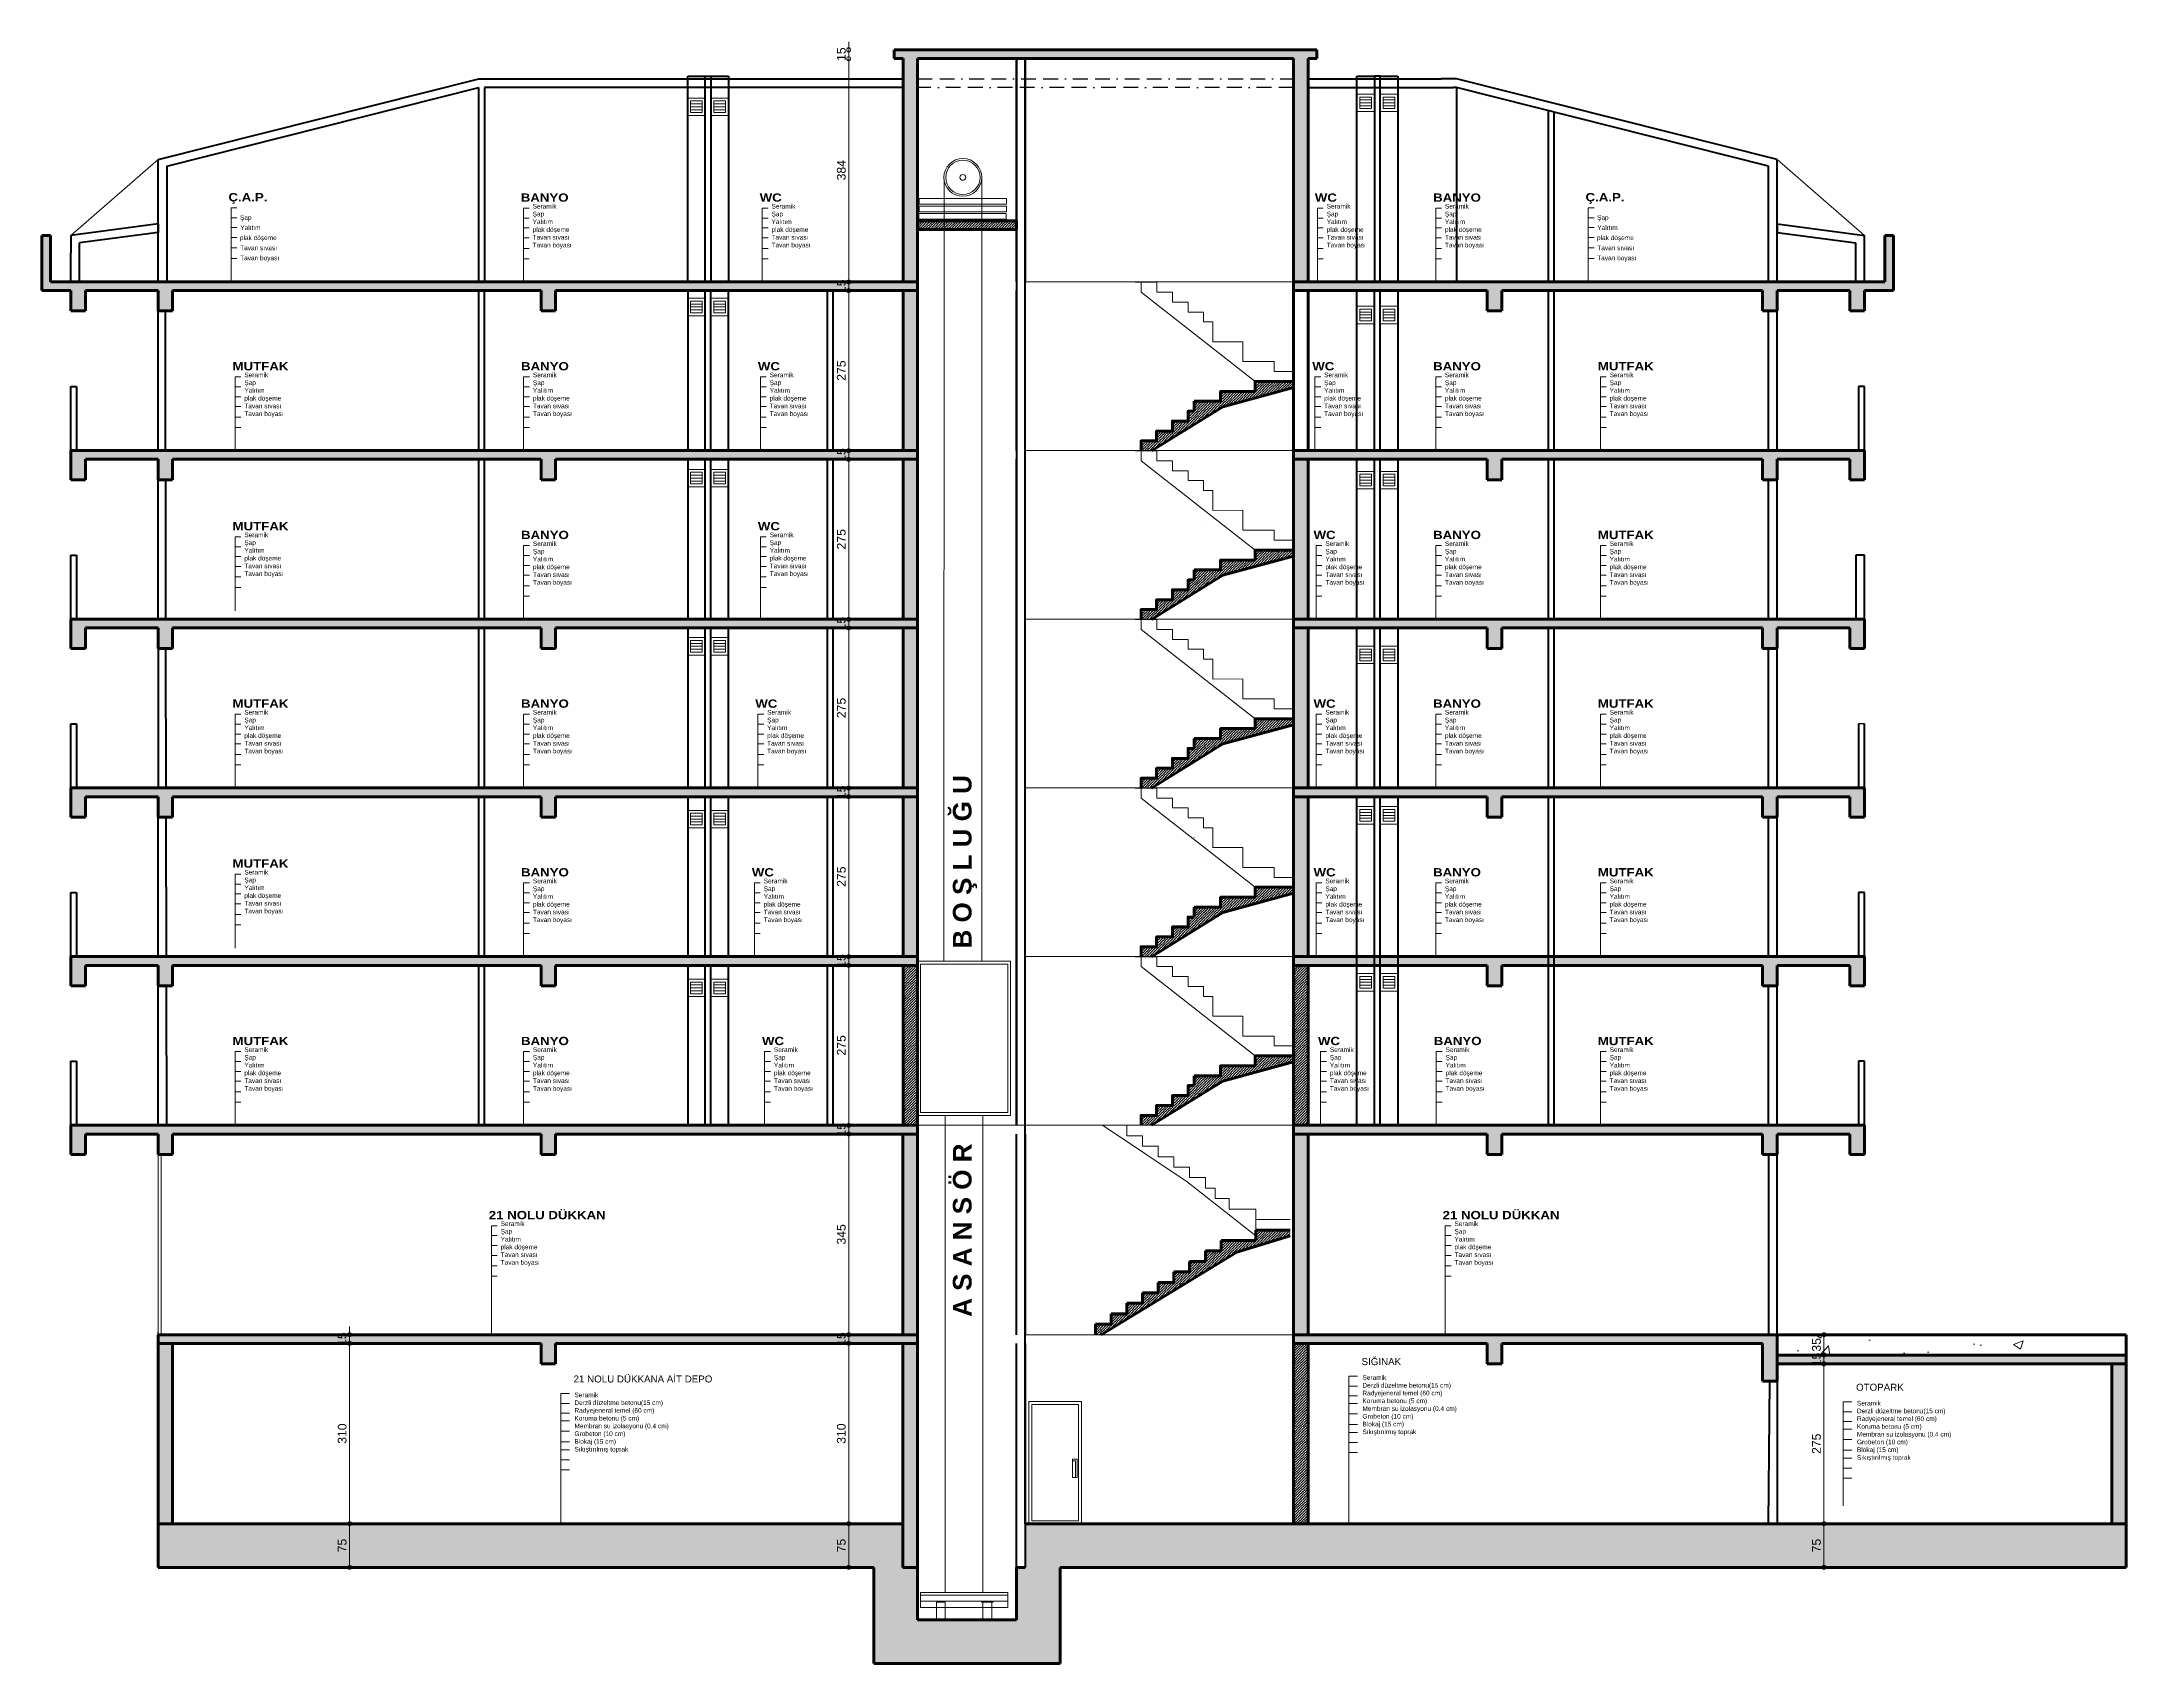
# Model space of a CAD drawing. Header units: millimetres. Extents: x 1250 to 4832, y 1604 to 4392.
import ezdxf

# ---------------------------------------------------------------- set-up
doc = ezdxf.new("R2010")
doc.units = ezdxf.units.MM
doc.linetypes.add('BORDERX2', pattern=[88.9, 25.4, -12.7, 25.4, -12.7, 0, -12.7])
doc.linetypes.add('HIDDENX2', pattern=[19.05, 12.7, -6.35])
for name, color, linetype, lineweight in [('SEM_DUVAR1', 136, 'Continuous', 40), ('SEM_IC OLCU', 140, 'Continuous', 13), ('SEM_KAPI', 30, 'Continuous', 18), ('SEM_KOLON TARAMA1', 8, 'Continuous', 13), ('SEM_KOLON1', 244, 'Continuous', 60), ('SEM_MERDİVEN1', 15, 'Continuous', 13), ('SEM_PENCERE', 133, 'Continuous', 13), ('SEM_TARAMA', 253, 'Continuous', 5), ('SEM_TEFRIS', 225, 'Continuous', 9), ('SEM_YAZI2', 53, 'Continuous', 9)]:
    doc.layers.add(name, color=color, linetype=linetype, lineweight=lineweight)
doc.styles.get("Standard").update_dxf_attribs({"font": 'arial.ttf'})
doc.dimstyles.new('1-50-2', dxfattribs={"dimtxt": 15, "dimasz": 7, "dimexe": 5, "dimexo": 5, "dimgap": 5, "dimtad": 1, "dimdec": 0, "dimtxsty": 'Standard', "dimblk": 'ORIGIN', "dimcen": 5, "dimdle": 7, "dimclrd": 256, "dimclre": 256, "dimclrt": 256, "dimadec": 0, "dimazin": 0, "dimtfac": 1, "dimtdec": 0, "dimtix": 1, "dimtmove": 0, "dimatfit": 3, "dimldrblk": 'ORIGIN', "dimfxl": 1, "dimlwd": -1, "dimlwe": -1, "dimarcsym": 0})
pattern_1 = [(45, (0, 345), (1.683798, 6.173926), [7.9375, -1.5875, 0, -1.5875])]
pattern_2 = [(45, (0, 289.85), (1.683798, 6.173926), [7.9375, -1.5875, 0, -1.5875])]
pattern_3 = [(45, (0, 579.7), (1.683798, 6.173926), [7.9375, -1.5875, 0, -1.5875])]
pattern_4 = [(45, (0, 869.55), (1.683798, 6.173926), [7.9375, -1.5875, 0, -1.5875])]
pattern_5 = [(45, (0, 1159.4), (1.683798, 6.173926), [7.9375, -1.5875, 0, -1.5875])]

msp = doc.modelspace()

# ---------------------------------------------------------------- texts
at = {"layer": 'SEM_YAZI2'}
for s, p in [('Şap', (1590.8, 4085.7, 0)), ('Şap', (3922.6, 4085.7, 0)), ('plak döşeme', (1590.5, 4051, 0)), ('Yalıtım', (1591.2, 4068.3, 0)), ('plak döşeme', (3922.4, 4051, 0)), ('Yalıtım', (3923.1, 4068.3, 0)), ('Tavan sıvası', (1591, 4033.6, 0)), ('Tavan boyası', (1591, 4016.3, 0)), ('Tavan sıvası', (3922.9, 4033.6, 0)), ('Tavan boyası', (3922.9, 4016.3, 0))]:
    msp.add_text(s, height=8, dxfattribs=at).set_placement(p)
at = {"layer": 'SEM_YAZI2', "attachment_point": 1}
for s, width, height, insert, char_height in [('{\\fArial Black|b0|i0|c162|p34;\\H0.7x;Ç.A.P.}', 407.34, 104, (1570.9, 4131.9, 0), 20.321), ('{\\fArial Black|b0|i0|c162|p34;\\H0.7x;BANYO}', 407.34, 104, (2073.1, 4131.2, 0), 20.321), ('{\\fArial Black|b0|i0|c162|p34;\\H0.7x;WC}', 407.34, 104, (2483.7, 4131.2, 0), 20.321), ('{\\fArial Black|b0|i0|c162|p34;\\H0.7x;WC}', 407.34, 104, (3437.6, 4131.2, 0), 20.321), ('{\\fArial Black|b0|i0|c162|p34;\\H0.7x;BANYO}', 407.34, 104, (3640.8, 4131.2, 0), 20.321), ('{\\fArial Black|b0|i0|c162|p34;\\H0.7x;Ç.A.P.}', 407.34, 104, (3902.8, 4131.9, 0), 20.321), ('{\\H0.6x;\\P\\H0.66667x;Seramik\\PŞap\\PYalıtım\\Pplak döşeme \\PTavan sıvası \\PTavan boyası}', 219.649, 169.1, (2093.5, 4133.2, 0), 20), ('{\\H0.6x;\\P\\H0.66667x;Seramik\\PŞap\\PYalıtım\\Pplak döşeme \\PTavan sıvası \\PTavan boyası}', 219.649, 169.1, (2504, 4133.2, 0), 20), ('{\\H0.6x;\\P\\H0.66667x;Seramik\\PŞap\\PYalıtım\\Pplak döşeme \\PTavan sıvası \\PTavan boyası}', 219.649, 169.1, (3458, 4133.2, 0), 20), ('{\\H0.6x;\\P\\H0.66667x;Seramik\\PŞap\\PYalıtım\\Pplak döşeme \\PTavan sıvası \\PTavan boyası}', 219.649, 169.1, (3661.1, 4133.2, 0), 20), ('{\\fArial Black|b0|i0|c162|p34;\\H0.7x;MUTFAK}', 407.34, 104, (1577.9, 3841.2, 0), 20.321), ('{\\fArial Black|b0|i0|c162|p34;\\H0.7x;BANYO}', 407.34, 104, (2073.6, 3841.2, 0), 20.321), ('{\\fArial Black|b0|i0|c162|p34;\\H0.7x;WC}', 407.34, 104, (2480.6, 3841.2, 0), 20.321), ('{\\fArial Black|b0|i0|c162|p34;\\H0.7x;WC}', 407.34, 104, (3433.2, 3841.2, 0), 20.321), ('{\\fArial Black|b0|i0|c162|p34;\\H0.7x;BANYO}', 407.34, 104, (3640.8, 3841.2, 0), 20.321), ('{\\fArial Black|b0|i0|c162|p34;\\H0.7x;MUTFAK}', 407.34, 104, (3923.9, 3841.2, 0), 20.321), ('{\\H0.6x;\\P\\H0.66667x;Seramik\\PŞap\\PYalıtım\\Pplak döşeme \\PTavan sıvası \\PTavan boyası}', 219.649, 169.1, (1598.2, 3843.2, 0), 20), ('{\\H0.6x;\\P\\H0.66667x;Seramik\\PŞap\\PYalıtım\\Pplak döşeme \\PTavan sıvası \\PTavan boyası}', 219.649, 169.1, (2094, 3843.2, 0), 20), ('{\\H0.6x;\\P\\H0.66667x;Seramik\\PŞap\\PYalıtım\\Pplak döşeme \\PTavan sıvası \\PTavan boyası}', 219.649, 169.1, (2500.9, 3843.2, 0), 20), ('{\\H0.6x;\\P\\H0.66667x;Seramik\\PŞap\\PYalıtım\\Pplak döşeme \\PTavan sıvası \\PTavan boyası}', 219.649, 169.1, (3453.6, 3843.2, 0), 20), ('{\\H0.6x;\\P\\H0.66667x;Seramik\\PŞap\\PYalıtım\\Pplak döşeme \\PTavan sıvası \\PTavan boyası}', 219.649, 169.1, (3661.1, 3843.2, 0), 20), ('{\\H0.6x;\\P\\H0.66667x;Seramik\\PŞap\\PYalıtım\\Pplak döşeme \\PTavan sıvası \\PTavan boyası}', 219.649, 169.1, (3944.2, 3843.2, 0), 20), ('{\\fArial Black|b0|i0|c162|p34;\\H0.7x;MUTFAK}', 407.34, 104, (1577.9, 3566.2, 0), 20.321), ('{\\H0.6x;\\P\\H0.66667x;Seramik\\PŞap\\PYalıtım\\Pplak döşeme \\PTavan sıvası \\PTavan boyası}', 219.649, 169.1, (1598.2, 3568.2, 0), 20), ('{\\fArial Black|b0|i0|c162|p34;\\H0.7x;BANYO}', 407.34, 104, (2073.6, 3551.2, 0), 20.321), ('{\\fArial Black|b0|i0|c162|p34;\\H0.7x;WC}', 407.34, 104, (2480.6, 3566.2, 0), 20.321), ('{\\H0.6x;\\P\\H0.66667x;Seramik\\PŞap\\PYalıtım\\Pplak döşeme \\PTavan sıvası \\PTavan boyası}', 219.649, 169.1, (2500.9, 3568.2, 0), 20), ('{\\fArial Black|b0|i0|c162|p34;\\H0.7x;WC}', 407.34, 104, (3435.4, 3551.2, 0), 20.321), ('{\\fArial Black|b0|i0|c162|p34;\\H0.7x;BANYO}', 407.34, 104, (3640.8, 3551.2, 0), 20.321), ('{\\fArial Black|b0|i0|c162|p34;\\H0.7x;MUTFAK}', 407.34, 104, (3923.9, 3551.2, 0), 20.321), ('{\\H0.6x;\\P\\H0.66667x;Seramik\\PŞap\\PYalıtım\\Pplak döşeme \\PTavan sıvası \\PTavan boyası}', 219.649, 169.1, (2094, 3553.2, 0), 20), ('{\\H0.6x;\\P\\H0.66667x;Seramik\\PŞap\\PYalıtım\\Pplak döşeme \\PTavan sıvası \\PTavan boyası}', 219.649, 169.1, (3455.8, 3553.2, 0), 20), ('{\\H0.6x;\\P\\H0.66667x;Seramik\\PŞap\\PYalıtım\\Pplak döşeme \\PTavan sıvası \\PTavan boyası}', 219.649, 169.1, (3661.1, 3553.2, 0), 20), ('{\\H0.6x;\\P\\H0.66667x;Seramik\\PŞap\\PYalıtım\\Pplak döşeme \\PTavan sıvası \\PTavan boyası}', 219.649, 169.1, (3944.2, 3553.2, 0), 20), ('{\\fArial Black|b0|i0|c162|p34;\\H0.7x;MUTFAK}', 407.34, 104, (1577.9, 3261.2, 0), 20.321), ('{\\fArial Black|b0|i0|c162|p34;\\H0.7x;BANYO}', 407.34, 104, (2073.6, 3261.2, 0), 20.321), ('{\\fArial Black|b0|i0|c162|p34;\\H0.7x;WC}', 407.34, 104, (2476.2, 3261.2, 0), 20.321), ('{\\fArial Black|b0|i0|c162|p34;\\H0.7x;WC}', 407.34, 104, (3435.4, 3261.2, 0), 20.321), ('{\\fArial Black|b0|i0|c162|p34;\\H0.7x;BANYO}', 407.34, 104, (3640.8, 3261.2, 0), 20.321), ('{\\fArial Black|b0|i0|c162|p34;\\H0.7x;MUTFAK}', 407.34, 104, (3923.9, 3261.2, 0), 20.321), ('{\\H0.6x;\\P\\H0.66667x;Seramik\\PŞap\\PYalıtım\\Pplak döşeme \\PTavan sıvası \\PTavan boyası}', 219.649, 169.1, (1598.2, 3263.2, 0), 20), ('{\\H0.6x;\\P\\H0.66667x;Seramik\\PŞap\\PYalıtım\\Pplak döşeme \\PTavan sıvası \\PTavan boyası}', 219.649, 169.1, (2094, 3263.2, 0), 20), ('{\\H0.6x;\\P\\H0.66667x;Seramik\\PŞap\\PYalıtım\\Pplak döşeme \\PTavan sıvası \\PTavan boyası}', 219.649, 169.1, (2496.5, 3263.2, 0), 20), ('{\\H0.6x;\\P\\H0.66667x;Seramik\\PŞap\\PYalıtım\\Pplak döşeme \\PTavan sıvası \\PTavan boyası}', 219.649, 169.1, (3455.8, 3263.2, 0), 20), ('{\\H0.6x;\\P\\H0.66667x;Seramik\\PŞap\\PYalıtım\\Pplak döşeme \\PTavan sıvası \\PTavan boyası}', 219.649, 169.1, (3661.1, 3263.2, 0), 20), ('{\\H0.6x;\\P\\H0.66667x;Seramik\\PŞap\\PYalıtım\\Pplak döşeme \\PTavan sıvası \\PTavan boyası}', 219.649, 169.1, (3944.2, 3263.2, 0), 20), ('{\\fArial Black|b0|i0|c162|p34;\\H0.7x;MUTFAK}', 407.34, 104, (1577.9, 2986.2, 0), 20.321), ('{\\H0.6x;\\P\\H0.66667x;Seramik\\PŞap\\PYalıtım\\Pplak döşeme \\PTavan sıvası \\PTavan boyası}', 219.649, 169.1, (1598.2, 2988.2, 0), 20), ('{\\fArial Black|b0|i0|c162|p34;\\H0.7x;BANYO}', 407.34, 104, (2073.6, 2971.2, 0), 20.321), ('{\\H0.6x;\\P\\H0.66667x;Seramik\\PŞap\\PYalıtım\\Pplak döşeme \\PTavan sıvası \\PTavan boyası}', 219.649, 169.1, (2094, 2973.2, 0), 20), ('{\\fArial Black|b0|i0|c162|p34;\\H0.7x;WC}', 407.34, 104, (2470.2, 2971.2, 0), 20.321), ('{\\H0.6x;\\P\\H0.66667x;Seramik\\PŞap\\PYalıtım\\Pplak döşeme \\PTavan sıvası \\PTavan boyası}', 219.649, 169.1, (2490.6, 2973.2, 0), 20), ('{\\fArial Black|b0|i0|c162|p34;\\H0.7x;WC}', 407.34, 104, (3435.4, 2971.2, 0), 20.321), ('{\\H0.6x;\\P\\H0.66667x;Seramik\\PŞap\\PYalıtım\\Pplak döşeme \\PTavan sıvası \\PTavan boyası}', 219.649, 169.1, (3455.8, 2973.2, 0), 20), ('{\\fArial Black|b0|i0|c162|p34;\\H0.7x;BANYO}', 407.34, 104, (3640.8, 2971.2, 0), 20.321), ('{\\H0.6x;\\P\\H0.66667x;Seramik\\PŞap\\PYalıtım\\Pplak döşeme \\PTavan sıvası \\PTavan boyası}', 219.649, 169.1, (3661.1, 2973.2, 0), 20), ('{\\fArial Black|b0|i0|c162|p34;\\H0.7x;MUTFAK}', 407.34, 104, (3923.9, 2971.2, 0), 20.321), ('{\\H0.6x;\\P\\H0.66667x;Seramik\\PŞap\\PYalıtım\\Pplak döşeme \\PTavan sıvası \\PTavan boyası}', 219.649, 169.1, (3944.2, 2973.2, 0), 20), ('{\\fArial Black|b0|i0|c162|p34;\\H0.7x;MUTFAK}', 407.34, 104, (1577.9, 2681.2, 0), 20.321), ('{\\H0.6x;\\P\\H0.66667x;Seramik\\PŞap\\PYalıtım\\Pplak döşeme \\PTavan sıvası \\PTavan boyası}', 219.649, 169.1, (1598.2, 2683.2, 0), 20), ('{\\fArial Black|b0|i0|c162|p34;\\H0.7x;BANYO}', 407.34, 104, (2073.6, 2681.2, 0), 20.321), ('{\\H0.6x;\\P\\H0.66667x;Seramik\\PŞap\\PYalıtım\\Pplak döşeme \\PTavan sıvası \\PTavan boyası}', 219.649, 169.1, (2094, 2683.2, 0), 20), ('{\\fArial Black|b0|i0|c162|p34;\\H0.7x;WC}', 407.34, 104, (2487.7, 2681.2, 0), 20.321), ('{\\H0.6x;\\P\\H0.66667x;Seramik\\PŞap\\PYalıtım\\Pplak döşeme \\PTavan sıvası \\PTavan boyası}', 219.649, 169.1, (2508.1, 2683.2, 0), 20), ('{\\fArial Black|b0|i0|c162|p34;\\H0.7x;WC}', 407.34, 104, (3443, 2681.2, 0), 20.321), ('{\\H0.6x;\\P\\H0.66667x;Seramik\\PŞap\\PYalıtım\\Pplak döşeme \\PTavan sıvası \\PTavan boyası}', 219.649, 169.1, (3463.4, 2683.2, 0), 20), ('{\\fArial Black|b0|i0|c162|p34;\\H0.7x;BANYO}', 407.34, 104, (3641.9, 2681.2, 0), 20.321), ('{\\H0.6x;\\P\\H0.66667x;Seramik\\PŞap\\PYalıtım\\Pplak döşeme \\PTavan sıvası \\PTavan boyası}', 219.649, 169.1, (3662.2, 2683.2, 0), 20), ('{\\fArial Black|b0|i0|c162|p34;\\H0.7x;MUTFAK}', 407.34, 104, (3923.9, 2681.2, 0), 20.321), ('{\\H0.6x;\\P\\H0.66667x;Seramik\\PŞap\\PYalıtım\\Pplak döşeme \\PTavan sıvası \\PTavan boyası}', 219.649, 169.1, (3944.2, 2683.2, 0), 20), ('{\\fArial Black|b0|i0|c162|p34;\\H0.7x;21 NOLU DÜKKAN}', 407.34, 104, (2018.2, 2381.9), 20.321), ('{\\H0.6x;\\P\\H0.66667x;Seramik\\PŞap\\PYalıtım\\Pplak döşeme \\PTavan sıvası \\PTavan boyası}', 219.649, 169.1, (2038.6, 2384), 20), ('{\\fArial Black|b0|i0|c162|p34;\\H0.7x;21 NOLU DÜKKAN}', 407.34, 104, (3657.1, 2381.9), 20.321), ('{\\H0.6x;\\P\\H0.66667x;Seramik\\PŞap\\PYalıtım\\Pplak döşeme \\PTavan sıvası \\PTavan boyası}', 219.649, 169.1, (3677.5, 2384), 20), ('{\\H0.6x;SIĞINAK}', 219.649, 211.3, (3517.9, 2128.8), 20), ('{\\H0.6x;21 NOLU DÜKKANA AİT DEPO}', 254.019, 211.3, (2163.9, 2099), 20), ('{\\H0.4x;Seramik\\PDerzli düzeltme betonu(15 cm)\\P\\H0.99999x;Radyejeneral temel (60 cm)\\H0.99999x;\\PKoruma betonu (5 cm)\\PMembran su izolasyonu (0.4 cm)\\PGrobeton (10 cm)\\PBlokaj (15 cm)\\PSıkıştırılmış toprak}', 219.649, 211.3, (3519.4, 2099.5), 20), ('{\\H0.6x;OTOPARK}', 219.649, 211.3, (4367.6, 2084.8), 20), ('{\\H0.4x;Seramik\\PDerzli düzeltme betonu(15 cm)\\P\\H0.99999x;Radyejeneral temel (60 cm)\\H0.99999x;\\PKoruma betonu (5 cm)\\PMembran su izolasyonu (0.4 cm)\\PGrobeton (10 cm)\\PBlokaj (15 cm)\\PSıkıştırılmış toprak}', 219.649, 211.3, (2165.4, 2069.6), 20), ('{\\H0.4x;Seramik\\PDerzli düzeltme betonu(15 cm)\\P\\H0.99999x;Radyejeneral temel (60 cm)\\H0.99999x;\\PKoruma betonu (5 cm)\\PMembran su izolasyonu (0.4 cm)\\PGrobeton (10 cm)\\PBlokaj (15 cm)\\PSıkıştırılmış toprak}', 219.649, 211.3, (4369.1, 2055.4), 20)]:
    msp.add_mtext_dynamic_auto_height_columns(s, width=width, gutter_width=100, height=height, count=1, dxfattribs=dict(at, insert=insert, char_height=char_height))
at = {"layer": 'SEM_YAZI2', "insert": (2857.4, 2199.8), "char_height": 32, "attachment_point": 7, "rotation": 90}
msp.add_mtext_dynamic_auto_height_columns('{\\fArial|b1|i0|c162|p34;A S A N S Ö R                           B O Ş L U Ğ U}', width=1268.39, gutter_width=100, height=98.8, count=1, dxfattribs=at)

# ---------------------------------------------------------------- blocks, each defined once
blk = doc.blocks.new('_Origin')
at = {"color": 0, "linetype": 'ByBlock', "lineweight": -2}
blk.add_line((0, 0), (-1, 0), dxfattribs=at)
blk.add_circle((0, 0), 0.5, dxfattribs=at)
blk = doc.blocks.new('*D127')
at = {"layer": 'Defpoints', "color": 0, "transparency": 16777216}
for p in [(2586.6, 1844.1), (2636.7, 1844.1), (2586.6, 1769.1)]:
    blk.add_point(p, dxfattribs=at)
at = {"layer": 'SEM_IC OLCU', "transparency": 16777216}
for p, q in [((2591.6, 1844.1), (2641.7, 1844.1)), ((2636.7, 1776.1), (2636.7, 1837.1)), ((2591.6, 1769.1), (2641.7, 1769.1))]:
    blk.add_line(p, q, dxfattribs=at)
at = {"layer": 'SEM_IC OLCU', "transparency": 16777216, "xscale": 7, "yscale": 7, "zscale": 7}
for p, rotation in [((2636.7, 1844.1), 90), ((2636.7, 1769.1), 270)]:
    blk.add_blockref('_Origin', p, dxfattribs=dict(at, rotation=rotation))
at = {"layer": 'SEM_IC OLCU', "transparency": 16777216, "insert": (2624, 1806.6), "char_height": 15, "attachment_point": 5, "rotation": 90}
blk.add_mtext('75', dxfattribs=at)
blk = doc.blocks.new('*D128')
at = {"layer": 'Defpoints', "color": 0, "transparency": 16777216}
for p in [(2636.7, 2154.1), (2636.7, 2154.1), (2586.6, 1844.1)]:
    blk.add_point(p, dxfattribs=at)
at = {"layer": 'SEM_IC OLCU', "transparency": 16777216}
for p, q in [((2636.7, 1851.1), (2636.7, 2147.1)), ((2591.6, 1844.1), (2641.7, 1844.1))]:
    blk.add_line(p, q, dxfattribs=at)
at = {"layer": 'SEM_IC OLCU', "transparency": 16777216, "xscale": 7, "yscale": 7, "zscale": 7}
for p, rotation in [((2636.7, 2154.1), 90), ((2636.7, 1844.1), 270)]:
    blk.add_blockref('_Origin', p, dxfattribs=dict(at, rotation=rotation))
at = {"layer": 'SEM_IC OLCU', "transparency": 16777216, "insert": (2624, 1999.1), "char_height": 15, "attachment_point": 5, "rotation": 90}
blk.add_mtext('310', dxfattribs=at)
blk = doc.blocks.new('*D129')
at = {"layer": 'Defpoints', "color": 0, "transparency": 16777216}
for p in [(2636.7, 2169.1), (2636.7, 2169.1), (2636.7, 2154.1)]:
    blk.add_point(p, dxfattribs=at)
at = {"layer": 'SEM_IC OLCU', "transparency": 16777216}
for p, q in [((2636.7, 2176.1), (2636.7, 2183.1)), ((2636.7, 2154.1), (2636.7, 2169.1)), ((2636.7, 2147.1), (2636.7, 2140.1))]:
    blk.add_line(p, q, dxfattribs=at)
at = {"layer": 'SEM_IC OLCU', "transparency": 16777216, "xscale": 7, "yscale": 7, "zscale": 7}
for p, rotation in [((2636.7, 2169.1), 270), ((2636.7, 2154.1), 90)]:
    blk.add_blockref('_Origin', p, dxfattribs=dict(at, rotation=rotation))
at = {"layer": 'SEM_IC OLCU', "transparency": 16777216, "insert": (2624, 2161.6), "char_height": 15, "attachment_point": 5, "rotation": 90}
blk.add_mtext('15', dxfattribs=at)
blk = doc.blocks.new('*D130')
at = {"layer": 'Defpoints', "color": 0, "transparency": 16777216}
for p in [(2636.7, 2514.1), (2636.7, 2514.1), (2636.7, 2169.1)]:
    blk.add_point(p, dxfattribs=at)
at = {"layer": 'SEM_IC OLCU', "transparency": 16777216}
blk.add_line((2636.7, 2176.1), (2636.7, 2507.1), dxfattribs=at)
at = {"layer": 'SEM_IC OLCU', "transparency": 16777216, "xscale": 7, "yscale": 7, "zscale": 7}
for p, rotation in [((2636.7, 2514.1), 90), ((2636.7, 2169.1), 270)]:
    blk.add_blockref('_Origin', p, dxfattribs=dict(at, rotation=rotation))
at = {"layer": 'SEM_IC OLCU', "transparency": 16777216, "insert": (2624, 2341.6), "char_height": 15, "attachment_point": 5, "rotation": 90}
blk.add_mtext('345', dxfattribs=at)
blk = doc.blocks.new('*D133')
at = {"layer": 'Defpoints', "color": 0, "transparency": 16777216}
for p in [(2636.7, 2529.1), (2636.7, 2529.1), (2636.7, 2514.1)]:
    blk.add_point(p, dxfattribs=at)
at = {"layer": 'SEM_IC OLCU', "transparency": 16777216}
for p, q in [((2636.7, 2536.1), (2636.7, 2543.1)), ((2636.7, 2514.1), (2636.7, 2529.1)), ((2636.7, 2507.1), (2636.7, 2500.1))]:
    blk.add_line(p, q, dxfattribs=at)
at = {"layer": 'SEM_IC OLCU', "transparency": 16777216, "xscale": 7, "yscale": 7, "zscale": 7}
for p, rotation in [((2636.7, 2529.1), 270), ((2636.7, 2514.1), 90)]:
    blk.add_blockref('_Origin', p, dxfattribs=dict(at, rotation=rotation))
at = {"layer": 'SEM_IC OLCU', "transparency": 16777216, "insert": (2624, 2521.6), "char_height": 15, "attachment_point": 5, "rotation": 90}
blk.add_mtext('15', dxfattribs=at)
blk = doc.blocks.new('*D134')
at = {"layer": 'Defpoints', "color": 0, "transparency": 16777216}
for p in [(2636.7, 2804.1), (2636.7, 2804.1), (2636.7, 2529.1)]:
    blk.add_point(p, dxfattribs=at)
at = {"layer": 'SEM_IC OLCU', "transparency": 16777216}
blk.add_line((2636.7, 2536.1), (2636.7, 2797.1), dxfattribs=at)
at = {"layer": 'SEM_IC OLCU', "transparency": 16777216, "xscale": 7, "yscale": 7, "zscale": 7}
for p, rotation in [((2636.7, 2804.1), 90), ((2636.7, 2529.1), 270)]:
    blk.add_blockref('_Origin', p, dxfattribs=dict(at, rotation=rotation))
at = {"layer": 'SEM_IC OLCU', "transparency": 16777216, "insert": (2624, 2666.6), "char_height": 15, "attachment_point": 5, "rotation": 90}
blk.add_mtext('275', dxfattribs=at)
blk = doc.blocks.new('*D135')
at = {"layer": 'Defpoints', "color": 0, "transparency": 16777216}
for p in [(2636.7, 2819.1), (2636.7, 2819.1), (2636.7, 2804.1)]:
    blk.add_point(p, dxfattribs=at)
at = {"layer": 'SEM_IC OLCU', "transparency": 16777216}
for p, q in [((2636.7, 2826.1), (2636.7, 2833.1)), ((2636.7, 2804.1), (2636.7, 2819.1)), ((2636.7, 2797.1), (2636.7, 2790.1))]:
    blk.add_line(p, q, dxfattribs=at)
at = {"layer": 'SEM_IC OLCU', "transparency": 16777216, "xscale": 7, "yscale": 7, "zscale": 7}
for p, rotation in [((2636.7, 2819.1), 270), ((2636.7, 2804.1), 90)]:
    blk.add_blockref('_Origin', p, dxfattribs=dict(at, rotation=rotation))
at = {"layer": 'SEM_IC OLCU', "transparency": 16777216, "insert": (2624, 2811.6), "char_height": 15, "attachment_point": 5, "rotation": 90}
blk.add_mtext('15', dxfattribs=at)
blk = doc.blocks.new('*D136')
at = {"layer": 'Defpoints', "color": 0, "transparency": 16777216}
for p in [(2636.7, 3094.1), (2636.7, 3094.1), (2636.7, 2819.1)]:
    blk.add_point(p, dxfattribs=at)
at = {"layer": 'SEM_IC OLCU', "transparency": 16777216}
blk.add_line((2636.7, 2826.1), (2636.7, 3087.1), dxfattribs=at)
at = {"layer": 'SEM_IC OLCU', "transparency": 16777216, "xscale": 7, "yscale": 7, "zscale": 7}
for p, rotation in [((2636.7, 3094.1), 90), ((2636.7, 2819.1), 270)]:
    blk.add_blockref('_Origin', p, dxfattribs=dict(at, rotation=rotation))
at = {"layer": 'SEM_IC OLCU', "transparency": 16777216, "insert": (2624, 2956.6), "char_height": 15, "attachment_point": 5, "rotation": 90}
blk.add_mtext('275', dxfattribs=at)
blk = doc.blocks.new('*D137')
at = {"layer": 'Defpoints', "color": 0, "transparency": 16777216}
for p in [(2636.7, 3109.1), (2636.7, 3109.1), (2636.7, 3094.1)]:
    blk.add_point(p, dxfattribs=at)
at = {"layer": 'SEM_IC OLCU', "transparency": 16777216}
for p, q in [((2636.7, 3116.1), (2636.7, 3123.1)), ((2636.7, 3094.1), (2636.7, 3109.1)), ((2636.7, 3087.1), (2636.7, 3080.1))]:
    blk.add_line(p, q, dxfattribs=at)
at = {"layer": 'SEM_IC OLCU', "transparency": 16777216, "xscale": 7, "yscale": 7, "zscale": 7}
for p, rotation in [((2636.7, 3109.1), 270), ((2636.7, 3094.1), 90)]:
    blk.add_blockref('_Origin', p, dxfattribs=dict(at, rotation=rotation))
at = {"layer": 'SEM_IC OLCU', "transparency": 16777216, "insert": (2624, 3101.6), "char_height": 15, "attachment_point": 5, "rotation": 90}
blk.add_mtext('15', dxfattribs=at)
blk = doc.blocks.new('*D138')
at = {"layer": 'Defpoints', "color": 0, "transparency": 16777216}
for p in [(2636.7, 3384.1), (2636.7, 3384.1), (2636.7, 3109.1)]:
    blk.add_point(p, dxfattribs=at)
at = {"layer": 'SEM_IC OLCU', "transparency": 16777216}
blk.add_line((2636.7, 3116.1), (2636.7, 3377.1), dxfattribs=at)
at = {"layer": 'SEM_IC OLCU', "transparency": 16777216, "xscale": 7, "yscale": 7, "zscale": 7}
for p, rotation in [((2636.7, 3384.1), 90), ((2636.7, 3109.1), 270)]:
    blk.add_blockref('_Origin', p, dxfattribs=dict(at, rotation=rotation))
at = {"layer": 'SEM_IC OLCU', "transparency": 16777216, "insert": (2624, 3246.6), "char_height": 15, "attachment_point": 5, "rotation": 90}
blk.add_mtext('275', dxfattribs=at)
blk = doc.blocks.new('*D139')
at = {"layer": 'Defpoints', "color": 0, "transparency": 16777216}
for p in [(2636.7, 3399.1), (2636.7, 3399.1), (2636.7, 3384.1)]:
    blk.add_point(p, dxfattribs=at)
at = {"layer": 'SEM_IC OLCU', "transparency": 16777216}
for p, q in [((2636.7, 3406.1), (2636.7, 3413.1)), ((2636.7, 3384.1), (2636.7, 3399.1)), ((2636.7, 3377.1), (2636.7, 3370.1))]:
    blk.add_line(p, q, dxfattribs=at)
at = {"layer": 'SEM_IC OLCU', "transparency": 16777216, "xscale": 7, "yscale": 7, "zscale": 7}
for p, rotation in [((2636.7, 3399.1), 270), ((2636.7, 3384.1), 90)]:
    blk.add_blockref('_Origin', p, dxfattribs=dict(at, rotation=rotation))
at = {"layer": 'SEM_IC OLCU', "transparency": 16777216, "insert": (2624, 3391.6), "char_height": 15, "attachment_point": 5, "rotation": 90}
blk.add_mtext('15', dxfattribs=at)
blk = doc.blocks.new('*D140')
at = {"layer": 'Defpoints', "color": 0, "transparency": 16777216}
for p in [(2636.7, 3674.1), (2641.7, 3674.1), (2636.7, 3399.1)]:
    blk.add_point(p, dxfattribs=at)
at = {"layer": 'SEM_IC OLCU', "transparency": 16777216}
for p, q in [((2636.7, 3674.1), (2631.7, 3674.1)), ((2636.7, 3406.1), (2636.7, 3667.1))]:
    blk.add_line(p, q, dxfattribs=at)
at = {"layer": 'SEM_IC OLCU', "transparency": 16777216, "xscale": 7, "yscale": 7, "zscale": 7}
for p, rotation in [((2636.7, 3674.1), 90), ((2636.7, 3399.1), 270)]:
    blk.add_blockref('_Origin', p, dxfattribs=dict(at, rotation=rotation))
at = {"layer": 'SEM_IC OLCU', "transparency": 16777216, "insert": (2624, 3536.6), "char_height": 15, "attachment_point": 5, "rotation": 90}
blk.add_mtext('275', dxfattribs=at)
blk = doc.blocks.new('*D141')
at = {"layer": 'Defpoints', "color": 0, "transparency": 16777216}
for p in [(2636.7, 3689.1), (2636.7, 3689.1), (2641.7, 3674.1)]:
    blk.add_point(p, dxfattribs=at)
at = {"layer": 'SEM_IC OLCU', "transparency": 16777216}
for p, q in [((2636.7, 3696.1), (2636.7, 3703.1)), ((2636.7, 3674.1), (2631.7, 3674.1)), ((2636.7, 3674.1), (2636.7, 3689.1)), ((2636.7, 3667.1), (2636.7, 3660.1))]:
    blk.add_line(p, q, dxfattribs=at)
at = {"layer": 'SEM_IC OLCU', "transparency": 16777216, "xscale": 7, "yscale": 7, "zscale": 7}
for p, rotation in [((2636.7, 3689.1), 270), ((2636.7, 3674.1), 90)]:
    blk.add_blockref('_Origin', p, dxfattribs=dict(at, rotation=rotation))
at = {"layer": 'SEM_IC OLCU', "transparency": 16777216, "insert": (2624, 3681.6), "char_height": 15, "attachment_point": 5, "rotation": 90}
blk.add_mtext('15', dxfattribs=at)
blk = doc.blocks.new('*D142')
at = {"layer": 'Defpoints', "color": 0, "transparency": 16777216}
for p in [(2636.7, 3964.1), (2636.7, 3964.1), (2636.7, 3689.1)]:
    blk.add_point(p, dxfattribs=at)
at = {"layer": 'SEM_IC OLCU', "transparency": 16777216}
blk.add_line((2636.7, 3696.1), (2636.7, 3957.1), dxfattribs=at)
at = {"layer": 'SEM_IC OLCU', "transparency": 16777216, "xscale": 7, "yscale": 7, "zscale": 7}
for p, rotation in [((2636.7, 3964.1), 90), ((2636.7, 3689.1), 270)]:
    blk.add_blockref('_Origin', p, dxfattribs=dict(at, rotation=rotation))
at = {"layer": 'SEM_IC OLCU', "transparency": 16777216, "insert": (2624, 3826.6), "char_height": 15, "attachment_point": 5, "rotation": 90}
blk.add_mtext('275', dxfattribs=at)
blk = doc.blocks.new('*D143')
at = {"layer": 'Defpoints', "color": 0, "transparency": 16777216}
for p in [(2636.7, 3979.1), (2636.7, 3979.1), (2636.7, 3964.1)]:
    blk.add_point(p, dxfattribs=at)
at = {"layer": 'SEM_IC OLCU', "transparency": 16777216}
for p, q in [((2636.7, 3986.1), (2636.7, 3993.1)), ((2636.7, 3964.1), (2636.7, 3979.1)), ((2636.7, 3957.1), (2636.7, 3950.1))]:
    blk.add_line(p, q, dxfattribs=at)
at = {"layer": 'SEM_IC OLCU', "transparency": 16777216, "xscale": 7, "yscale": 7, "zscale": 7}
for p, rotation in [((2636.7, 3979.1), 270), ((2636.7, 3964.1), 90)]:
    blk.add_blockref('_Origin', p, dxfattribs=dict(at, rotation=rotation))
at = {"layer": 'SEM_IC OLCU', "transparency": 16777216, "insert": (2624, 3971.6), "char_height": 15, "attachment_point": 5, "rotation": 90}
blk.add_mtext('15', dxfattribs=at)
blk = doc.blocks.new('*D144')
at = {"layer": 'Defpoints', "color": 0, "transparency": 16777216}
for p in [(2636.7, 4363.1), (2636.7, 4363.1), (2636.7, 3979.1)]:
    blk.add_point(p, dxfattribs=at)
at = {"layer": 'SEM_IC OLCU', "transparency": 16777216}
blk.add_line((2636.7, 3986.1), (2636.7, 4356.1), dxfattribs=at)
at = {"layer": 'SEM_IC OLCU', "transparency": 16777216, "xscale": 7, "yscale": 7, "zscale": 7}
for p, rotation in [((2636.7, 4363.1), 90), ((2636.7, 3979.1), 270)]:
    blk.add_blockref('_Origin', p, dxfattribs=dict(at, rotation=rotation))
at = {"layer": 'SEM_IC OLCU', "transparency": 16777216, "insert": (2624, 4171.1), "char_height": 15, "attachment_point": 5, "rotation": 90}
blk.add_mtext('384', dxfattribs=at)
blk = doc.blocks.new('*D145')
at = {"layer": 'Defpoints', "color": 0, "transparency": 16777216}
for p in [(2636.7, 4378.1), (2636.7, 4378.1), (2636.7, 4363.1)]:
    blk.add_point(p, dxfattribs=at)
at = {"layer": 'SEM_IC OLCU', "transparency": 16777216}
for p, q in [((2636.7, 4385.1), (2636.7, 4392.1)), ((2636.7, 4363.1), (2636.7, 4378.1)), ((2636.7, 4356.1), (2636.7, 4349.1))]:
    blk.add_line(p, q, dxfattribs=at)
at = {"layer": 'SEM_IC OLCU', "transparency": 16777216, "xscale": 7, "yscale": 7, "zscale": 7}
for p, rotation in [((2636.7, 4378.1), 270), ((2636.7, 4363.1), 90)]:
    blk.add_blockref('_Origin', p, dxfattribs=dict(at, rotation=rotation))
at = {"layer": 'SEM_IC OLCU', "transparency": 16777216, "insert": (2624, 4370.6), "char_height": 15, "attachment_point": 5, "rotation": 90}
blk.add_mtext('15', dxfattribs=at)
blk = doc.blocks.new('*D146')
at = {"layer": 'Defpoints', "color": 0, "transparency": 16777216}
for p in [(4289.2, 2169.1), (4289.2, 2134.1), (4312.3, 2134.1)]:
    blk.add_point(p, dxfattribs=at)
at = {"layer": 'SEM_IC OLCU', "transparency": 16777216}
for p, q in [((4294.2, 2169.1), (4317.3, 2169.1)), ((4312.3, 2162.1), (4312.3, 2141.1)), ((4294.2, 2134.1), (4317.3, 2134.1))]:
    blk.add_line(p, q, dxfattribs=at)
at = {"layer": 'SEM_IC OLCU', "transparency": 16777216, "xscale": 7, "yscale": 7, "zscale": 7}
for p, rotation in [((4312.3, 2169.1), 90), ((4312.3, 2134.1), 270)]:
    blk.add_blockref('_Origin', p, dxfattribs=dict(at, rotation=rotation))
at = {"layer": 'SEM_IC OLCU', "transparency": 16777216, "insert": (4299.6, 2151.6), "char_height": 15, "attachment_point": 5, "rotation": 90}
blk.add_mtext('35', dxfattribs=at)
blk = doc.blocks.new('*D147')
at = {"layer": 'Defpoints', "color": 0, "transparency": 16777216}
for p in [(4289.2, 2134.1), (4312.3, 2119.1), (4312.3, 2119.1)]:
    blk.add_point(p, dxfattribs=at)
at = {"layer": 'SEM_IC OLCU', "transparency": 16777216}
for p, q in [((4294.2, 2134.1), (4317.3, 2134.1)), ((4312.3, 2141.1), (4312.3, 2148.1)), ((4312.3, 2134.1), (4312.3, 2119.1)), ((4312.3, 2112.1), (4312.3, 2105.1))]:
    blk.add_line(p, q, dxfattribs=at)
at = {"layer": 'SEM_IC OLCU', "transparency": 16777216, "xscale": 7, "yscale": 7, "zscale": 7}
for p, rotation in [((4312.3, 2134.1), 270), ((4312.3, 2119.1), 90)]:
    blk.add_blockref('_Origin', p, dxfattribs=dict(at, rotation=rotation))
at = {"layer": 'SEM_IC OLCU', "transparency": 16777216, "insert": (4299.6, 2126.6), "char_height": 15, "attachment_point": 5, "rotation": 90}
blk.add_mtext('15', dxfattribs=at)
blk = doc.blocks.new('*D148')
at = {"layer": 'Defpoints', "color": 0, "transparency": 16777216}
for p in [(4312.3, 2119.1), (4312.3, 1844.1), (4312.3, 1844.1)]:
    blk.add_point(p, dxfattribs=at)
at = {"layer": 'SEM_IC OLCU', "transparency": 16777216}
blk.add_line((4312.3, 2112.1), (4312.3, 1851.1), dxfattribs=at)
at = {"layer": 'SEM_IC OLCU', "transparency": 16777216, "xscale": 7, "yscale": 7, "zscale": 7}
for p, rotation in [((4312.3, 2119.1), 90), ((4312.3, 1844.1), 270)]:
    blk.add_blockref('_Origin', p, dxfattribs=dict(at, rotation=rotation))
at = {"layer": 'SEM_IC OLCU', "transparency": 16777216, "insert": (4299.6, 1981.6), "char_height": 15, "attachment_point": 5, "rotation": 90}
blk.add_mtext('275', dxfattribs=at)
blk = doc.blocks.new('*D149')
at = {"layer": 'Defpoints', "color": 0, "transparency": 16777216}
for p in [(4312.3, 1844.1), (4312.3, 1769.1), (4312.3, 1769.1)]:
    blk.add_point(p, dxfattribs=at)
at = {"layer": 'SEM_IC OLCU', "transparency": 16777216}
blk.add_line((4312.3, 1837.1), (4312.3, 1776.1), dxfattribs=at)
at = {"layer": 'SEM_IC OLCU', "transparency": 16777216, "xscale": 7, "yscale": 7, "zscale": 7}
for p, rotation in [((4312.3, 1844.1), 90), ((4312.3, 1769.1), 270)]:
    blk.add_blockref('_Origin', p, dxfattribs=dict(at, rotation=rotation))
at = {"layer": 'SEM_IC OLCU', "transparency": 16777216, "insert": (4299.6, 1806.6), "char_height": 15, "attachment_point": 5, "rotation": 90}
blk.add_mtext('75', dxfattribs=at)
blk = doc.blocks.new('*D150')
at = {"layer": 'Defpoints', "color": 0, "transparency": 16777216}
for p in [(1778.8, 2154.1), (1788.6, 2169.1), (1788.6, 2154.1)]:
    blk.add_point(p, dxfattribs=at)
at = {"layer": 'SEM_IC OLCU', "transparency": 16777216}
for p, q in [((1783.6, 2169.1), (1773.8, 2169.1)), ((1783.6, 2154.1), (1773.8, 2154.1)), ((1778.8, 2176.1), (1778.8, 2183.1)), ((1778.8, 2169.1), (1778.8, 2154.1)), ((1778.8, 2147.1), (1778.8, 2140.1))]:
    blk.add_line(p, q, dxfattribs=at)
at = {"layer": 'SEM_IC OLCU', "transparency": 16777216, "xscale": 7, "yscale": 7, "zscale": 7}
for p, rotation in [((1778.8, 2169.1), 270), ((1778.8, 2154.1), 90)]:
    blk.add_blockref('_Origin', p, dxfattribs=dict(at, rotation=rotation))
at = {"layer": 'SEM_IC OLCU', "transparency": 16777216, "insert": (1766.2, 2161.6), "char_height": 15, "attachment_point": 5, "rotation": 90}
blk.add_mtext('15', dxfattribs=at)
blk = doc.blocks.new('*D151')
at = {"layer": 'Defpoints', "color": 0, "transparency": 16777216}
for p in [(1788.7, 2154.1), (1779, 1844.1), (1779, 1844.1)]:
    blk.add_point(p, dxfattribs=at)
at = {"layer": 'SEM_IC OLCU', "transparency": 16777216}
for p, q in [((1783.7, 2154.1), (1774, 2154.1)), ((1779, 2147.1), (1779, 1851.1))]:
    blk.add_line(p, q, dxfattribs=at)
at = {"layer": 'SEM_IC OLCU', "transparency": 16777216, "xscale": 7, "yscale": 7, "zscale": 7}
for p, rotation in [((1779, 2154.1), 90), ((1779, 1844.1), 270)]:
    blk.add_blockref('_Origin', p, dxfattribs=dict(at, rotation=rotation))
at = {"layer": 'SEM_IC OLCU', "transparency": 16777216, "insert": (1766.3, 1999.1), "char_height": 15, "attachment_point": 5, "rotation": 90}
blk.add_mtext('310', dxfattribs=at)
blk = doc.blocks.new('*D152')
at = {"layer": 'Defpoints', "color": 0, "transparency": 16777216}
for p in [(1779, 1844.1), (1779, 1769.1), (1779, 1769.1)]:
    blk.add_point(p, dxfattribs=at)
at = {"layer": 'SEM_IC OLCU', "transparency": 16777216}
blk.add_line((1779, 1837.1), (1779, 1776.1), dxfattribs=at)
at = {"layer": 'SEM_IC OLCU', "transparency": 16777216, "xscale": 7, "yscale": 7, "zscale": 7}
for p, rotation in [((1779, 1844.1), 90), ((1779, 1769.1), 270)]:
    blk.add_blockref('_Origin', p, dxfattribs=dict(at, rotation=rotation))
at = {"layer": 'SEM_IC OLCU', "transparency": 16777216, "insert": (1766.3, 1806.6), "char_height": 15, "attachment_point": 5, "rotation": 90}
blk.add_mtext('75', dxfattribs=at)
blk = doc.blocks.new('havalandırma kutusu')
at = {"layer": 'SEM_TEFRIS'}
for p, q in [((3514.9, 4292), (3535, 4292)), ((3535, 4287), (3515, 4287)), ((3515, 4282), (3535, 4282))]:
    blk.add_line(p, q, dxfattribs=at)
for points in [[(3510, 4272), (3540, 4272), (3540, 4302), (3510, 4302)], [(3515, 4277), (3535, 4277), (3535, 4297), (3515, 4297)]]:
    blk.add_lwpolyline(points, close=True, dxfattribs=at)

# ---------------------------------------------------------------- dimensions: what is measured, and where the dimension line sits
at = {"layer": 'SEM_IC OLCU'}
for base, p1, p2, picture, middle in [((2636.7, 4378.1), (2636.7, 4363.1), (2636.7, 4378.1), '*D145', (2624, 4370.6)), ((2636.7, 4363.1), (2636.7, 3979.1), (2636.7, 4363.1), '*D144', (2624, 4171.1)), ((2636.7, 3979.1), (2636.7, 3964.1), (2636.7, 3979.1), '*D143', (2624, 3971.6)), ((2636.7, 3964.1), (2636.7, 3689.1), (2636.7, 3964.1), '*D142', (2624, 3826.6)), ((2636.7, 3689.1), (2641.7, 3674.1), (2636.7, 3689.1), '*D141', (2624, 3681.6)), ((2636.7, 3674.1), (2636.7, 3399.1), (2641.7, 3674.1), '*D140', (2624, 3536.6)), ((2636.7, 3399.1), (2636.7, 3384.1), (2636.7, 3399.1), '*D139', (2624, 3391.6)), ((2636.7, 3384.1), (2636.7, 3109.1), (2636.7, 3384.1), '*D138', (2624, 3246.6)), ((2636.7, 3109.1), (2636.7, 3094.1), (2636.7, 3109.1), '*D137', (2624, 3101.6)), ((2636.7, 3094.1), (2636.7, 2819.1), (2636.7, 3094.1), '*D136', (2624, 2956.6)), ((2636.7, 2819.1), (2636.7, 2804.1), (2636.7, 2819.1), '*D135', (2624, 2811.6)), ((2636.7, 2804.1), (2636.7, 2529.1), (2636.7, 2804.1), '*D134', (2624, 2666.6)), ((2636.7, 2529.1), (2636.7, 2514.1), (2636.7, 2529.1), '*D133', (2624, 2521.6)), ((2636.7, 2514.1), (2636.7, 2169.1), (2636.7, 2514.1), '*D130', (2624, 2341.6)), ((1779, 1844.1), (1788.7, 2154.1), (1779, 1844.1), '*D151', (1766.3, 1999.1)), ((2636.7, 2154.1), (2586.6, 1844.1), (2636.7, 2154.1), '*D128', (2624, 1999.1)), ((2636.7, 2169.1), (2636.7, 2154.1), (2636.7, 2169.1), '*D129', (2624, 2161.6)), ((4312.3, 2119.1), (4289.2, 2134.1), (4312.3, 2119.1), '*D147', (4299.6, 2126.6)), ((4312.3, 1844.1), (4312.3, 2119.1), (4312.3, 1844.1), '*D148', (4299.6, 1981.6)), ((1779, 1769.1), (1779, 1844.1), (1779, 1769.1), '*D152', (1766.3, 1806.6)), ((4312.3, 1769.1), (4312.3, 1844.1), (4312.3, 1769.1), '*D149', (4299.6, 1806.6))]:
    dim = msp.add_linear_dim(base=base, p1=p1, p2=p2, angle=90, dimstyle='1-50-2', override={"dimtmove": 1}, dxfattribs=at)
    dim.commit()
    dim.dimension.update_dxf_attribs({"geometry": picture, "text_midpoint": middle})
for base, p1, p2, picture, middle in [((1778.8, 2154.1), (1788.6, 2169.1), (1788.6, 2154.1), '*D150', (1766.2, 2161.6)), ((4312.3, 2134.1), (4289.2, 2169.1), (4289.2, 2134.1), '*D146', (4299.6, 2151.6)), ((2636.7, 1844.1), (2586.6, 1769.1), (2586.6, 1844.1), '*D127', (2624, 1806.6))]:
    dim = msp.add_linear_dim(base=base, p1=p1, p2=p2, angle=90, dimstyle='1-50-2', dxfattribs=at)
    dim.commit()
    dim.dimension.update_dxf_attribs({"geometry": picture, "text_midpoint": middle})

# ---------------------------------------------------------------- hatches: boundary and pattern name
at = {"layer": 'SEM_KOLON TARAMA1'}
h = msp.add_hatch(dxfattribs=at)
h.set_pattern_fill('ANSI36', color=256)
h.paths.add_polyline_path([(2754.8, 2514.1), (2729.8, 2514.1), (2729.8, 2169.1), (2754.8, 2169.1)])
h.paths.add_polyline_path([(2754.8, 2529.1), (2730, 2529.1), (1450, 2529.1), (1300, 2529.1), (1300, 2479.1), (1325, 2479.1), (1325, 2514.1), (1450, 2514.1), (1450, 2479.1), (1465, 2479.1), (1475, 2479.1), (1475, 2514.1), (2108, 2514.1), (2108, 2479.1), (2133, 2479.1), (2133, 2514.1), (2730, 2514.1), (2754.8, 2514.1)])
h.paths.add_polyline_path([(2133, 2804.1), (2754.8, 2804.1), (2754.8, 2811.1), (2754.8, 2819.1), (1450, 2819.1), (1300, 2819.1), (1300, 2769.1), (1325, 2769.1), (1325, 2804.1), (1450, 2804.1), (1450, 2769.1), (1475, 2769.1), (1475, 2804.1), (2108, 2804.1), (2108, 2769.1), (2133, 2769.1)])
h.paths.add_polyline_path([(2133, 3094.1), (2754.8, 3094.1), (2754.8, 3109.1), (1450, 3109.1), (1300, 3109.1), (1300, 3059.1), (1325, 3059.1), (1325, 3094.1), (1450, 3094.1), (1450, 3059.1), (1475, 3059.1), (1475, 3094.1), (2108, 3094.1), (2108, 3059.1), (2133, 3059.1)])
h.paths.add_polyline_path([(2133, 3384.1), (2754.8, 3384.1), (2754.8, 3399.1), (1300, 3399.1), (1300, 3349.1), (1325, 3349.1), (1325, 3384.1), (1450, 3384.1), (1450, 3349.1), (1465, 3349.1), (1475, 3349.1), (1475, 3384.1), (2108, 3384.1), (2108, 3349.1), (2133, 3349.1)])
h.paths.add_polyline_path([(2133, 3674.1), (2754.8, 3674.1), (2754.8, 3689.1), (1450, 3689.1), (1300, 3689.1), (1300, 3639.1), (1325, 3639.1), (1325, 3674.1), (1450, 3674.1), (1450, 3639.1), (1465, 3639.1), (1475, 3639.1), (1475, 3674.1), (2108, 3674.1), (2108, 3639.1), (2133, 3639.1)])
h.paths.add_polyline_path([(2133, 3964.1), (2754.8, 3964.1), (2754.8, 3979.1), (1450, 3979.1), (1300, 3979.1), (1265, 3979.1), (1265, 4059.1), (1250, 4059.1), (1250, 3979.1), (1250, 3964.1), (1300, 3964.1), (1300, 3929.1), (1325, 3929.1), (1325, 3964.1), (1450, 3964.1), (1450, 3929.1), (1465, 3929.1), (1475, 3929.1), (1475, 3964.1), (2108, 3964.1), (2108, 3929.1), (2133, 3929.1)])
h.paths.add_polyline_path([(2754.8, 3964.1), (2730, 3964.1), (2730, 3689.1), (2754.8, 3689.1)])
h.paths.add_polyline_path([(2754.8, 4069.1), (2754.9, 4069.1), (2754.8, 4084.1), (2754.9, 4084.1), (2755, 4358.1), (2755, 4363.1), (3401, 4363.1), (3401, 3979.1), (3426, 3979.1), (3426, 4328.1), (3426, 4363.1), (3441, 4363.1), (3441, 4378.1), (3426, 4378.1), (3401, 4378.1), (2715, 4378.1), (2715, 4363.1), (2730, 4363.1), (2730, 4358.1), (2730, 3979.1), (2754.8, 3979.1)])
h.paths.add_polyline_path([(2754.8, 3674.1), (2730, 3674.1), (2730, 3399.1), (2754.8, 3399.1)])
h.paths.add_polyline_path([(2754.8, 3094.1), (2730, 3094.1), (2730, 2819.1), (2754.8, 2819.1)])
h.paths.add_polyline_path([(2754.8, 3384.1), (2730, 3384.1), (2730, 3109.1), (2754.8, 3109.1)])
h.paths.add_polyline_path([(3426, 3384.1), (3401, 3384.1), (3401, 3109.1), (3426, 3109.1)])
h.paths.add_polyline_path([(3426, 3674.1), (3401, 3674.1), (3401, 3399.1), (3426, 3399.1)])
h.paths.add_polyline_path([(3426, 3094.1), (3401, 3094.1), (3401, 2819.1), (3426, 2819.1)])
h.paths.add_polyline_path([(3758.8, 3094.1), (4207, 3094.1), (4207, 3059.1), (4232, 3059.1), (4232, 3094.1), (4357, 3094.1), (4357, 3059.1), (4382, 3059.1), (4382, 3109.1), (4232, 3109.1), (3401, 3109.1), (3401, 3094.1), (3426, 3094.1), (3733.8, 3094.1), (3733.8, 3059.1), (3758.8, 3059.1)])
h.paths.add_polyline_path([(3758.8, 3384.1), (4207, 3384.1), (4207, 3349.1), (4232, 3349.1), (4232, 3384.1), (4357, 3384.1), (4357, 3349.1), (4382, 3349.1), (4382, 3399.1), (3401, 3399.1), (3401, 3384.1), (3426, 3384.1), (3733.8, 3384.1), (3733.8, 3349.1), (3758.8, 3349.1)])
h.paths.add_polyline_path([(3758.8, 2804.1), (3839, 2804.1), (3839, 2819.1), (3580, 2819.1), (3580, 2804.1), (3733.8, 2804.1), (3733.8, 2769.1), (3758.8, 2769.1)])
h.paths.add_polyline_path([(4382, 2529.1), (4232, 2529.1), (3401, 2529.1), (3401, 2514.1), (3733.8, 2514.1), (3733.8, 2479.1), (3758.8, 2479.1), (3758.8, 2514.1), (3839, 2514.1), (4207, 2514.1), (4207, 2479.1), (4232, 2479.1), (4232, 2514.1), (4357, 2514.1), (4357, 2479.1), (4382, 2479.1)])
h.paths.add_polyline_path([(3540, 2819.1), (3510, 2819.1), (3510, 2804.1), (3540, 2804.1)])
h.paths.add_polyline_path([(3580, 2819.1), (3550, 2819.1), (3550, 2804.1), (3580, 2804.1)])
h.paths.add_polyline_path([(3550, 2819.1), (3540, 2819.1), (3540, 2804.1), (3550, 2804.1)])
h.paths.add_polyline_path([(3510, 2819.1), (3401, 2819.1), (3401, 2804.1), (3510, 2804.1)])
h.paths.add_polyline_path([(4382, 2819.1), (4232, 2819.1), (3849, 2819.1), (3849, 2804.1), (4207, 2804.1), (4207, 2769.1), (4232, 2769.1), (4232, 2804.1), (4357, 2804.1), (4357, 2769.1), (4382, 2769.1)])
h.paths.add_polyline_path([(3849, 2819.1), (3839, 2819.1), (3839, 2804.1), (3849, 2804.1)])
h.paths.add_polyline_path([(4382, 3689.1), (4232, 3689.1), (3401, 3689.1), (3401, 3674.1), (3426, 3674.1), (3733.8, 3674.1), (3733.8, 3639.1), (3758.8, 3639.1), (3758.8, 3674.1), (3889.7, 3674.1), (4207, 3674.1), (4207, 3639.1), (4217, 3639.1), (4232, 3639.1), (4232, 3674.1), (4357, 3674.1), (4357, 3639.1), (4382, 3639.1)])
h.paths.add_polyline_path([(3758.8, 3964.1), (4207, 3964.1), (4207, 3929.1), (4232, 3929.1), (4232, 3964.1), (4357, 3964.1), (4357, 3929.1), (4382, 3929.1), (4382, 3964.1), (4432, 3964.1), (4432, 3979.1), (4432, 4059.1), (4417, 4059.1), (4417, 3979.1), (4382, 3979.1), (4232, 3979.1), (3401, 3979.1), (3401, 3964.1), (3733.8, 3964.1), (3733.8, 3929.1), (3758.8, 3929.1)])
h.paths.add_polyline_path([(2133, 2154.1), (2754.8, 2154.1), (2754.8, 2169.1), (2729.8, 2169.1), (1475, 2169.1), (1450, 2169.1), (1450, 2154.1), (2108, 2154.1), (2108, 2119.1), (2133, 2119.1)])
h.paths.add_polyline_path([(2754.8, 2154.1), (2729.8, 2154.1), (2729.8, 1769.1), (2754.8, 1769.1), (2754.8, 1842.9)])
h.paths.add_polyline_path([(2729.8, 1844.1), (1450, 1844.1), (1450, 1769.1), (2679.8, 1769.1), (2679.8, 1604.1), (2754.8, 1604.1), (2865, 1604.1), (3000, 1604.1), (3000, 1769.1), (3401, 1769.1), (3476, 1769.1), (4832, 1769.1), (4832, 1844.1), (4807, 1844.1), (3401, 1844.1), (2940, 1844.1), (2940, 1769.1), (2925, 1769.1), (2925, 1679.1), (2865, 1679.1), (2754.8, 1679.1), (2754.8, 1769.1), (2729.8, 1769.1)])
h.paths.add_polyline_path([(3426, 2514.1), (3401, 2514.1), (3401, 2169.1), (3426, 2169.1)])
h = msp.add_hatch(dxfattribs=at)
h.set_pattern_fill('ANSI36', color=256)
h.paths.add_polyline_path([(2925, 4084.1), (2754.9, 4084.1), (2754.9, 4069.1), (2925, 4069.1)])
h = msp.add_hatch(dxfattribs=at)
h.set_pattern_fill('ANSI36', color=256)
h.set_pattern_definition(pattern_5)
h.paths.add_polyline_path([(3401, 3797.5), (3401, 3807.9), (3335, 3807.9), (3335, 3790.8), (3275.6, 3790.8), (3275.6, 3773.8), (3246.1, 3773.8), (3246.1, 3756.7), (3219.9, 3756.7), (3219.9, 3739.7), (3193, 3739.7), (3193, 3722.6), (3165.8, 3722.6), (3165.8, 3705.6), (3139, 3705.6), (3139, 3688.5), (3157.2, 3688.5), (3279.7, 3764.5)])
h = msp.add_hatch(dxfattribs=at)
h.set_pattern_fill('ANSI36', color=256)
h.set_pattern_definition(pattern_5)
h.paths.add_polyline_path([(3250, 3773.8), (3246.1, 3773.8), (3230, 3773.8), (3230, 3756.7), (3230, 3733.7), (3250, 3746.1)])
h = msp.add_hatch(dxfattribs=at)
h.set_pattern_fill('ANSI36', color=256)
h.set_pattern_definition(pattern_4)
h.paths.add_polyline_path([(3401, 3507.7), (3401, 3518), (3335, 3518), (3335, 3501), (3275.6, 3501), (3275.6, 3483.9), (3246.1, 3483.9), (3246.1, 3466.9), (3219.9, 3466.9), (3219.9, 3449.8), (3193, 3449.8), (3193, 3432.8), (3165.8, 3432.8), (3165.8, 3415.7), (3139, 3415.7), (3139, 3398.7), (3157.2, 3398.7), (3279.7, 3474.7)])
h = msp.add_hatch(dxfattribs=at)
h.set_pattern_fill('ANSI36', color=256)
h.set_pattern_definition(pattern_4)
h.paths.add_polyline_path([(3250, 3483.9), (3246.1, 3483.9), (3230, 3483.9), (3230, 3466.9), (3230, 3443.8), (3250, 3456.2)])
h = msp.add_hatch(dxfattribs=at)
h.set_pattern_fill('ANSI36', color=256)
h.set_pattern_definition(pattern_3)
h.paths.add_polyline_path([(3401, 3217.8), (3401, 3228.2), (3335, 3228.2), (3335, 3211.1), (3275.6, 3211.1), (3275.6, 3194.1), (3246.1, 3194.1), (3246.1, 3177), (3219.9, 3177), (3219.9, 3160), (3193, 3160), (3193, 3142.9), (3165.8, 3142.9), (3165.8, 3125.9), (3139, 3125.9), (3139, 3108.8), (3157.2, 3108.8), (3279.7, 3184.8)])
h = msp.add_hatch(dxfattribs=at)
h.set_pattern_fill('ANSI36', color=256)
h.set_pattern_definition(pattern_3)
h.paths.add_polyline_path([(3250, 3194.1), (3246.1, 3194.1), (3230, 3194.1), (3230, 3177), (3230, 3154), (3250, 3166.4)])
h = msp.add_hatch(dxfattribs=at)
h.set_pattern_fill('ANSI36', color=256)
h.set_pattern_definition(pattern_2)
h.paths.add_polyline_path([(3401, 2928), (3401, 2938.3), (3335, 2938.3), (3335, 2921.3), (3275.6, 2921.3), (3275.6, 2904.2), (3246.1, 2904.2), (3246.1, 2887.2), (3219.9, 2887.2), (3219.9, 2870.1), (3193, 2870.1), (3193, 2853.1), (3165.8, 2853.1), (3165.8, 2836), (3139, 2836), (3139, 2819), (3157.2, 2819), (3279.7, 2895)])
h = msp.add_hatch(dxfattribs=at)
h.set_pattern_fill('ANSI36', color=256)
h.set_pattern_definition(pattern_2)
h.paths.add_polyline_path([(3250, 2904.2), (3246.1, 2904.2), (3230, 2904.2), (3230, 2887.2), (3230, 2864.1), (3250, 2876.5)])
h = msp.add_hatch(dxfattribs=at)
h.set_pattern_fill('ANSI36', color=256)
h.paths.add_polyline_path([(2754.8, 2804.1), (2730, 2804.1), (2730, 2529.1), (2754.8, 2529.1)])
h = msp.add_hatch(dxfattribs=at)
h.set_pattern_fill('ANSI36', color=256)
h.paths.add_polyline_path([(3426, 2804.1), (3401, 2804.1), (3401, 2529.1), (3426, 2529.1)])
h = msp.add_hatch(dxfattribs=at)
h.set_pattern_fill('ANSI36', color=256)
h.paths.add_polyline_path([(3401, 2638.1), (3401, 2648.5), (3335, 2648.5), (3335, 2631.4), (3275.6, 2631.4), (3275.6, 2614.4), (3246.1, 2614.4), (3246.1, 2597.3), (3219.9, 2597.3), (3219.9, 2580.3), (3193, 2580.3), (3193, 2563.2), (3165.8, 2563.2), (3165.8, 2546.2), (3139, 2546.2), (3139, 2529.1), (3157.2, 2529.1), (3279.7, 2605.1)])
h = msp.add_hatch(dxfattribs=at)
h.set_pattern_fill('ANSI36', color=256)
h.paths.add_polyline_path([(3250, 2614.4), (3246.1, 2614.4), (3230, 2614.4), (3230, 2597.3), (3230, 2574.3), (3250, 2586.7)])
h = msp.add_hatch(dxfattribs=at)
h.set_pattern_fill('ANSI36', color=256)
h.paths.add_polyline_path([(3395.4, 2339.1), (3395.4, 2349.1), (3336.3, 2349.1), (3336.3, 2331.1), (3290.5, 2331.1), (3290.5, 2303.2), (3303.5, 2311.1)])
h.paths.add_polyline_path([(3290.5, 2331.1), (3276.5, 2331.1), (3276.5, 2313.1), (3249.5, 2313.1), (3249.5, 2295.1), (3222.5, 2295.1), (3222.5, 2277.1), (3195.5, 2277.1), (3195.5, 2259.1), (3168.5, 2259.1), (3168.5, 2241.1), (3141.5, 2241.1), (3141.5, 2223.1), (3114.5, 2223.1), (3114.5, 2205.1), (3087.5, 2205.1), (3087.5, 2187.1), (3060.5, 2187.1), (3060.5, 2169.1), (3070.5, 2169.1), (3290.5, 2303.2)])
h = msp.add_hatch(dxfattribs=at)
h.set_pattern_fill('ANSI36', color=256)
h.set_pattern_definition(pattern_1)
h.paths.add_polyline_path([(4832, 2134.1), (4807, 2134.1), (4232, 2134.1), (4232, 2119.1), (4832, 2119.1)])
h.paths.add_polyline_path([(4832, 2119.1), (4807, 2119.1), (4807, 1844.1), (4832, 1844.1)])
h.paths.add_polyline_path([(1475, 2154.1), (1450, 2154.1), (1450, 1844.1), (1475, 1844.1)])
h = msp.add_hatch(dxfattribs=at)
h.set_pattern_fill('ANSI36', color=256)
h.set_pattern_definition(pattern_1)
h.paths.add_polyline_path([(4232, 2169.1), (4207, 2169.1), (3426, 2169.1), (3426, 2154.1), (3733.8, 2154.1), (3733.8, 2119.1), (3758.8, 2119.1), (3758.8, 2154.1), (4207, 2154.1), (4207, 2089.1), (4232, 2089.1), (4232, 2154.1)])
h.paths.add_polyline_path([(3426, 2169.1), (3401, 2169.1), (3401, 2154.1), (3426, 2154.1)])
h = msp.add_hatch(dxfattribs=at)
h.set_pattern_fill('ANSI36', color=256)
h.paths.add_polyline_path([(3426, 2154.1), (3401, 2154.1), (3401, 1844.1), (3426, 1844.1)])
at = {"layer": 'SEM_TARAMA', "linetype": 'HIDDENX2', "transparency": 33554633}
h = msp.add_hatch(dxfattribs=at)
h.set_pattern_fill('AR-CONC', color=256, scale=0.94)
h.set_pattern_definition([(50, (0, 345), (171.2536, -14.9827), [17.907, -196.977]), (355, (0, 345), (-33.129, 179.5934), [14.3256, -157.582]), (100.4514, (14.27, 343.75), (138.125, 164.6107), [15.2186, -167.405]), (46.184, (0, 392.75), (254.814, -39.52), [26.86, -295.466]), (96.6356, (21.23, 389.46), (223.16, 232.58), [22.828, -251.107]), (351.184, (0, 392.75), (223.16, 232.58), [21.488, -236.372]), (21, (23.88, 380.81), (142.5175, -96.1293), [17.907, -196.977]), (326, (23.88, 380.81), (58.094, 173.1367), [14.3256, -157.5816]), (71.4514, (35.75, 372.8), (200.6114, 77.0074), [15.2186, -167.4045]), (37.5, (0, 345), (2.9033, 79.48174), [0, -155.6715, 0, -159.9692, 0, -158.1785]), (7.5, (0, 345), (62.8105, 94.1697), [0, -91.2063, 0, -152.0901, 0, -60.2869]), (327.5, (-53.243, 345), (127.45516, -5.385), [0, -59.69, 0, -186.2328, 0, -247.1166]), (317.5, (-77.12, 345), (139.2414, 23.901), [0, -77.597, 0, -123.6777, 0, -175.4886])])
h.paths.add_polyline_path([(4232, 2169.1), (4232, 2134.1), (4807, 2134.1), (4832, 2134.1), (4832, 2169.1)])

# ---------------------------------------------------------------- linework, layer by layer
at = {"linetype": 'BORDERX2'}
for p, q in [((2754.9, 4328.1), (3401, 4328.1)), ((3401, 4313.1), (2754.9, 4313.3))]:
    msp.add_line(p, q, dxfattribs=at)
for p, q in [((3426, 4328.1), (3426, 4313.1)), ((3426, 3979.1), (3426, 4313.1)), ((1450, 4178.1), (1450, 4178.1)), ((4232, 3639.1), (4217, 3639.1)), ((4382, 3219.1), (4372, 3219.1)), ((1450, 2169.1), (1450, 2174.1)), ((1450, 2154.1), (1450, 2169.1)), ((2925, 1769.1), (2940, 1769.1)), ((2940, 1769.1), (2925, 1769.1)), ((2925, 1769.1), (2940, 1769.1)), ((2925, 1769.1), (2940, 1769.1)), ((3401, 1769.1), (3426, 1769.1))]:
    msp.add_line(p, q)
at = {"layer": 'SEM_DUVAR1'}
for p, q in [((2925, 4358.1), (2925, 4363.1)), ((2925, 4363.1), (2925, 2529.1)), ((2925, 4084.1), (2925, 4358.1)), ((2940, 4363.1), (2940, 4358.1)), ((2940, 2529.1), (2940, 4363.1)), ((2940, 4358.1), (2940, 3979.1)), ((1450, 4189.4), (2001, 4328.1)), ((1465, 4178.1), (2001, 4313.1)), ((2001, 4328.1), (2730, 4328.1)), ((2001, 3979.1), (2001, 4313.1)), ((2730, 4313.1), (2011, 4313.1)), ((2011, 4313.1), (2011, 3979.1)), ((2360, 3979.1), (2360, 4333.1)), ((2360, 4333.1), (2430, 4333.1)), ((2390, 3979.1), (2390, 4333.1)), ((2400, 4333.1), (2400, 3979.1)), ((2430, 4333.1), (2430, 3979.1)), ((3426, 4328.1), (3654.7, 4328.1)), ((3426, 4313.1), (3676, 4313.1)), ((3510, 4333.1), (3540, 4333.1)), ((3510, 3979.1), (3510, 4333.1)), ((3550, 4333.1), (3540, 4333.1)), ((3540, 4333.1), (3540, 3979.1)), ((3550, 3979.1), (3550, 4333.1)), ((3550, 4333.1), (3580, 4333.1)), ((3580, 4333.1), (3580, 3979.1)), ((3681, 4328.1), (3654.7, 4328.1)), ((3681, 4313.1), (3676, 4313.1)), ((4232, 4189.4), (3681, 4328.1)), ((4217, 4178.1), (3681, 4313.1)), ((3681, 4313.1), (3681, 3979.1)), ((3839, 3979.1), (3839, 4273.3)), ((3849, 3979.1), (3849, 4270.8)), ((1450, 3979.1), (1450, 4189.4)), ((1465, 4178.1), (1465, 3979.1)), ((4217, 3979.1), (4217, 4178.1)), ((4232, 3979.1), (4232, 4189.4)), ((1450, 4079.1), (1300, 4059.1)), ((1300, 4059.1), (1300, 4029.1)), ((1450, 4064.1), (1315, 4046.1)), ((1450, 3979.1), (1450, 4079.1)), ((1450, 4079.1), (1450, 4064.1)), ((2925, 3979.1), (2925, 4069.1)), ((4232, 3979.1), (4232, 4079.1)), ((4232, 4079.1), (4382, 4059.1)), ((4232, 4079.1), (4232, 4064.1)), ((4232, 4064.1), (4367, 4046.1)), ((4382, 3979.1), (4382, 4059.1)), ((1300, 3979.1), (1300, 4029.1)), ((1315, 3979.1), (1315, 4046.1)), ((4367, 3979.1), (4367, 4046.1)), ((2001, 3689.1), (2001, 3964.1)), ((2011, 3689.1), (2011, 3964.1)), ((2360, 3964.1), (2360, 3689.1)), ((2390, 3689.1), (2390, 3964.1)), ((2400, 3689.1), (2400, 3964.1)), ((2430, 3689.1), (2430, 3964.1)), ((2600, 3689.1), (2600, 3964.1)), ((2610, 3689.1), (2610, 3964.1)), ((2925, 3689.1), (2925, 3964.1)), ((2940, 3689.1), (2940, 3964.1)), ((3510, 3689.1), (3510, 3964.1)), ((3540, 3689.1), (3540, 3964.1)), ((3550, 3689.1), (3550, 3964.1)), ((3580, 3964.1), (3580, 3689.1)), ((3839, 3689.1), (3839, 3964.1)), ((3849, 3689.1), (3849, 3964.1)), ((1450, 3689.1), (1450, 3929.1)), ((1462.9, 3689.1), (1462.5, 3929.1)), ((4217, 3689.1), (4217, 3929.1)), ((4232, 3689.1), (4232, 3929.1)), ((1300, 3689.1), (1300, 3799.1)), ((1300, 3799.1), (1310, 3799.1)), ((1310, 3799.1), (1310, 3689.1)), ((4382, 3799.1), (4372, 3799.1)), ((4372, 3799.1), (4372, 3689.1)), ((4382, 3689.1), (4382, 3799.1)), ((2001, 3399.1), (2001, 3674.1)), ((2011, 3399.1), (2011, 3674.1)), ((2360, 3674.1), (2360, 3399.1)), ((2390, 3399.1), (2390, 3674.1)), ((2400, 3399.1), (2400, 3674.1)), ((2430, 3399.1), (2430, 3674.1)), ((2600, 3399.1), (2600, 3674.1)), ((2610, 3399.1), (2610, 3674.1)), ((2925, 3399.1), (2925, 3674.1)), ((2940, 3399.1), (2940, 3674.1)), ((3510, 3399.1), (3510, 3674.1)), ((3540, 3399.1), (3540, 3674.1)), ((3550, 3399.1), (3550, 3674.1)), ((3580, 3674.1), (3580, 3399.1)), ((3839, 3399.1), (3839, 3674.1)), ((3849, 3399.1), (3849, 3674.1)), ((1450, 3399.1), (1450, 3639.1)), ((1463.4, 3399.1), (1463, 3639.1)), ((4217, 3399.1), (4217, 3639.1)), ((4232, 3399.1), (4232, 3639.1)), ((1300, 3399.1), (1300, 3509.1)), ((1300, 3509.1), (1310, 3509.1)), ((1310, 3509.1), (1310, 3399.1)), ((4382, 3509.1), (4367, 3509.1)), ((4367, 3509.1), (4367, 3399.1)), ((4382, 3399.1), (4382, 3509.1)), ((2001, 3109.1), (2001, 3384.1)), ((2011, 3109.1), (2011, 3384.1)), ((2360, 3384.1), (2360, 3109.1)), ((2390, 3109.1), (2390, 3384.1)), ((2400, 3109.1), (2400, 3384.1)), ((2430, 3109.1), (2430, 3384.1)), ((2600, 3109.1), (2600, 3384.1)), ((2610, 3109.1), (2610, 3384.1)), ((2925, 2529.1), (2925, 3399.1)), ((2925, 3109.1), (2925, 3384.1)), ((2940, 3109.1), (2940, 3384.1)), ((3510, 3109.1), (3510, 3384.1)), ((3540, 3109.1), (3540, 3384.1)), ((3550, 3109.1), (3550, 3384.1)), ((3580, 3384.1), (3580, 3109.1)), ((3839, 3109.1), (3839, 3384.1)), ((3849, 3109.1), (3849, 3384.1)), ((1450, 3349.1), (1450, 3109.1)), ((1463.9, 3109.1), (1463.5, 3349.1)), ((4217, 3109.1), (4217, 3349.1)), ((4232, 3109.1), (4232, 3349.1)), ((1300, 3109.1), (1300, 3219.1)), ((1300, 3219.1), (1310, 3219.1)), ((1310, 3219.1), (1310, 3109.1)), ((4372, 3219.1), (4372, 3109.1)), ((4382, 3109.1), (4382, 3219.1)), ((2001, 2819.1), (2001, 3094.1)), ((2011, 2819.1), (2011, 3094.1)), ((2360, 3094.1), (2360, 2819.1)), ((2390, 2819.1), (2390, 3094.1)), ((2400, 2819.1), (2400, 3094.1)), ((2430, 2819.1), (2430, 3094.1)), ((2600, 2819.1), (2600, 3094.1)), ((2610, 2819.1), (2610, 3094.1)), ((2925, 2819.1), (2925, 3094.1)), ((2940, 2819.1), (2940, 3094.1)), ((3510, 2529.1), (3510, 3094.1)), ((3540, 2529.1), (3540, 3094.1)), ((3550, 2529.1), (3550, 3094.1)), ((3580, 3094.1), (3580, 2529.1)), ((3839, 2529.1), (3839, 3094.1)), ((3849, 2529.1), (3849, 3094.1)), ((1450, 2819.1), (1450, 3059.1)), ((1464.4, 2819.1), (1464, 3059.1)), ((4217, 2819.1), (4217, 3059.1)), ((4232, 2819.1), (4232, 3059.1)), ((1300, 2819.1), (1300, 2929.1)), ((1300, 2929.1), (1310, 2929.1)), ((1310, 2929.1), (1310, 2819.1)), ((4382, 2929.1), (4372, 2929.1)), ((4372, 2929.1), (4372, 2819.1)), ((4382, 2819.1), (4382, 2929.1)), ((2001, 2529.1), (2001, 2804.1)), ((2011, 2529.1), (2011, 2804.1)), ((2360, 2804.1), (2360, 2529.1)), ((2390, 2529.1), (2390, 2804.1)), ((2400, 2529.1), (2400, 2804.1)), ((2430, 2529.1), (2430, 2804.1)), ((2600, 2529.1), (2600, 2804.1)), ((2610, 2529.1), (2610, 2804.1)), ((2925, 2529.1), (2925, 2804.1)), ((2940, 2529.1), (2940, 2804.1)), ((1450, 2529.1), (1450, 2769.1)), ((1464.9, 2529.1), (1464.5, 2769.1)), ((4217, 2529.1), (4217, 2769.1)), ((4232, 2529.1), (4232, 2769.1)), ((1300, 2529.1), (1300, 2639.1)), ((1300, 2639.1), (1310, 2639.1)), ((1310, 2639.1), (1310, 2529.1)), ((4382, 2639.1), (4372, 2639.1)), ((4372, 2639.1), (4372, 2529.1)), ((4382, 2529.1), (4382, 2639.1)), ((2925, 2169.1), (2925, 2514.1)), ((2940, 1844.1), (2940, 2529.1)), ((2940, 2514.1), (2940, 2169.1)), ((4217, 2479.1), (4217, 2169.1)), ((4232, 2169.1), (4232, 2479.1)), ((2925, 1769.1), (2925, 2154.1)), ((2940, 2154.1), (2940, 1769.1)), ((2940, 2154.1), (2940, 1769.1)), ((4807, 2119.1), (4807, 1844.1)), ((4217, 1844.1), (4219.5, 2089.1)), ((4232, 2089.1), (4232, 1844.1))]:
    msp.add_line(p, q, dxfattribs=at)
at = {"layer": 'SEM_KAPI', "elevation": 0}
for points in [[(3036.4, 1844.1), (2946.4, 1844.1), (2946.4, 2054.4), (3036.4, 2054.4)], [(3031.4, 1849.1), (3031.4, 2049.4), (2951.4, 2049.4), (2951.4, 1849.1)], [(3029.4, 1923.4), (3021.4, 1923.4), (3021.4, 1955.4), (3029.4, 1955.4)]]:
    msp.add_lwpolyline(points, close=True, dxfattribs=at)
msp.add_lwpolyline([(3021.4, 1952.4), (3026.4, 1952.4), (3026.4, 1923.4)], dxfattribs=at)
at = {"layer": 'SEM_KOLON1'}
for p, q in [((2715, 4363.1), (2715, 4378.1)), ((2715, 4378.1), (3401, 4378.1)), ((3401, 4378.1), (3426, 4378.1)), ((3426, 4378.1), (3441, 4378.1)), ((3441, 4378.1), (3441, 4363.1)), ((2730, 4363.1), (2715, 4363.1)), ((2730, 4358.1), (2730, 4363.1)), ((2730, 3979.1), (2730, 4358.1)), ((2755, 4358.1), (2754.9, 4084.1)), ((3401, 4363.1), (2755, 4363.1)), ((2755, 4358.1), (2755, 4363.1)), ((3401, 4363.1), (3401, 3979.1)), ((3401, 4363.1), (3401, 2514.1)), ((3426, 4328.1), (3426, 4363.1)), ((3441, 4363.1), (3426, 4363.1)), ((3426, 3979.1), (3426, 4328.1)), ((2754.8, 4084.1), (2925, 4084.1)), ((2754.8, 4084.1), (2754.9, 4069.1)), ((2925, 4084.1), (2925, 4069.1)), ((1250, 3979.1), (1250, 4059.1)), ((1250, 4059.1), (1265, 4059.1)), ((1265, 4059.1), (1265, 3979.1)), ((2754.8, 3979.1), (2754.8, 4069.1)), ((2925, 4069.1), (2754.8, 4069.1)), ((2754.9, 4069.1), (2754.8, 3979.1)), ((4432, 4059.1), (4417, 4059.1)), ((4417, 4059.1), (4417, 3979.1)), ((4432, 3979.1), (4432, 4059.1)), ((1250, 3979.1), (1250, 3964.1)), ((1300, 3979.1), (1265, 3979.1)), ((1450, 3979.1), (1300, 3979.1)), ((1450, 3979.1), (2754.8, 3979.1)), ((2754.8, 3979.1), (2754.8, 2529.1)), ((3401, 3979.1), (4232, 3979.1)), ((4232, 3979.1), (4382, 3979.1)), ((4417, 3979.1), (4382, 3979.1)), ((4432, 3964.1), (4432, 3979.1)), ((1250, 3964.1), (1300, 3964.1)), ((1300, 3964.1), (1300, 3929.1)), ((1325, 3929.1), (1325, 3964.1)), ((1325, 3964.1), (1450, 3964.1)), ((1450, 3964.1), (1450, 3929.1)), ((2108, 3964.1), (1475, 3964.1)), ((1475, 3929.1), (1475, 3964.1)), ((2108, 3964.1), (2108, 3929.1)), ((2133, 3929.1), (2133, 3964.1)), ((2754.8, 3964.1), (2133, 3964.1)), ((2730, 3689.1), (2730, 3964.1)), ((2754.8, 3689.1), (2754.8, 3964.1)), ((3733.8, 3964.1), (3401, 3964.1)), ((3401, 3689.1), (3401, 3964.1)), ((3426, 3689.1), (3426, 3964.1)), ((3733.8, 3964.1), (3733.8, 3929.1)), ((4207, 3964.1), (3758.8, 3964.1)), ((3758.8, 3929.1), (3758.8, 3964.1)), ((4207, 3929.1), (4207, 3964.1)), ((4232, 3964.1), (4232, 3929.1)), ((4357, 3964.1), (4232, 3964.1)), ((4357, 3929.1), (4357, 3964.1)), ((4382, 3964.1), (4382, 3929.1)), ((4382, 3964.1), (4432, 3964.1)), ((1300, 3929.1), (1325, 3929.1)), ((1450, 3929.1), (1475, 3929.1)), ((1450, 3929.1), (1465, 3929.1)), ((2108, 3929.1), (2133, 3929.1)), ((3733.8, 3929.1), (3758.8, 3929.1)), ((4232, 3929.1), (4207, 3929.1)), ((4232, 3929.1), (4217, 3929.1)), ((4382, 3929.1), (4357, 3929.1)), ((3279.7, 3764.5), (3401, 3797.5)), ((3157.2, 3688.5), (3279.7, 3764.5)), ((3246.1, 3773.8), (3230, 3773.8)), ((3230, 3773.8), (3230, 3756.7)), ((1450, 3689.1), (1300, 3689.1)), ((1300, 3689.1), (1300, 3639.1)), ((1325, 3639.1), (1325, 3674.1)), ((1325, 3674.1), (1450, 3674.1)), ((1450, 3689.1), (2754.8, 3689.1)), ((1450, 3674.1), (1450, 3639.1)), ((2108, 3674.1), (1475, 3674.1)), ((1475, 3639.1), (1475, 3674.1)), ((2108, 3674.1), (2108, 3639.1)), ((2133, 3639.1), (2133, 3674.1)), ((2754.8, 3674.1), (2133, 3674.1)), ((2600, 3674.1), (2400, 3674.1)), ((2730, 3399.1), (2730, 3674.1)), ((2754.8, 3399.1), (2754.8, 3674.1)), ((3401, 3689.1), (4232, 3689.1)), ((3733.8, 3674.1), (3401, 3674.1)), ((3401, 3399.1), (3401, 3674.1)), ((3426, 3399.1), (3426, 3674.1)), ((3733.8, 3674.1), (3733.8, 3639.1)), ((4207, 3674.1), (3758.8, 3674.1)), ((3758.8, 3639.1), (3758.8, 3674.1)), ((3839, 3674.1), (3849, 3674.1)), ((4207, 3639.1), (4207, 3674.1)), ((4232, 3689.1), (4382, 3689.1)), ((4232, 3674.1), (4232, 3639.1)), ((4357, 3674.1), (4232, 3674.1)), ((4357, 3639.1), (4357, 3674.1)), ((4382, 3689.1), (4382, 3639.1)), ((1300, 3639.1), (1325, 3639.1)), ((1450, 3639.1), (1475, 3639.1)), ((1450, 3639.1), (1465, 3639.1)), ((2108, 3639.1), (2133, 3639.1)), ((3733.8, 3639.1), (3758.8, 3639.1)), ((4217, 3639.1), (4207, 3639.1)), ((4232, 3639.1), (4217, 3639.1)), ((4382, 3639.1), (4357, 3639.1)), ((3157.2, 3398.7), (3279.7, 3474.7)), ((3246.1, 3483.9), (3230, 3483.9)), ((3230, 3483.9), (3230, 3466.9)), ((3279.7, 3474.7), (3401, 3507.7)), ((1450, 3399.1), (1300, 3399.1)), ((1300, 3399.1), (1300, 3349.1)), ((1325, 3349.1), (1325, 3384.1)), ((1325, 3384.1), (1450, 3384.1)), ((1450, 3399.1), (2754.8, 3399.1)), ((1450, 3384.1), (1450, 3349.1)), ((2108, 3384.1), (1475, 3384.1)), ((1475, 3349.1), (1475, 3384.1)), ((2108, 3384.1), (2108, 3349.1)), ((2133, 3349.1), (2133, 3384.1)), ((2754.8, 3384.1), (2133, 3384.1)), ((2600, 3384.1), (2400, 3384.1)), ((2730, 3109.1), (2730, 3384.1)), ((2754.8, 3109.1), (2754.8, 3384.1)), ((3401, 3399.1), (4232, 3399.1)), ((3733.8, 3384.1), (3401, 3384.1)), ((3401, 3109.1), (3401, 3384.1)), ((3426, 3109.1), (3426, 3384.1)), ((3733.8, 3384.1), (3733.8, 3349.1)), ((4207, 3384.1), (3758.8, 3384.1)), ((3758.8, 3349.1), (3758.8, 3384.1)), ((4207, 3349.1), (4207, 3384.1)), ((4232, 3399.1), (4382, 3399.1)), ((4232, 3384.1), (4232, 3349.1)), ((4357, 3384.1), (4232, 3384.1)), ((4357, 3349.1), (4357, 3384.1)), ((4382, 3399.1), (4382, 3349.1)), ((1300, 3349.1), (1325, 3349.1)), ((1450, 3349.1), (1475, 3349.1)), ((1450, 3349.1), (1465, 3349.1)), ((2108, 3349.1), (2133, 3349.1)), ((3733.8, 3349.1), (3758.8, 3349.1)), ((4232, 3349.1), (4207, 3349.1)), ((4232, 3349.1), (4217, 3349.1)), ((4382, 3349.1), (4357, 3349.1)), ((3246.1, 3194.1), (3230, 3194.1)), ((3230, 3194.1), (3230, 3177)), ((3279.7, 3184.8), (3401, 3217.8)), ((3157.2, 3108.8), (3279.7, 3184.8)), ((1450, 3109.1), (1300, 3109.1)), ((1300, 3109.1), (1300, 3059.1)), ((1325, 3059.1), (1325, 3094.1)), ((1325, 3094.1), (1450, 3094.1)), ((1450, 3109.1), (2754.8, 3109.1)), ((1450, 3094.1), (1450, 3059.1)), ((2108, 3094.1), (1475, 3094.1)), ((1475, 3059.1), (1475, 3094.1)), ((2108, 3094.1), (2108, 3059.1)), ((2133, 3059.1), (2133, 3094.1)), ((2754.8, 3094.1), (2133, 3094.1)), ((2600, 3094.1), (2400, 3094.1)), ((2730, 2819.1), (2730, 3094.1)), ((2754.8, 2819.1), (2754.8, 3094.1)), ((3401, 3109.1), (4232, 3109.1)), ((3733.8, 3094.1), (3401, 3094.1)), ((3401, 2819.1), (3401, 3094.1)), ((3426, 2819.1), (3426, 3094.1)), ((3733.8, 3094.1), (3733.8, 3059.1)), ((4207, 3094.1), (3758.8, 3094.1)), ((3758.8, 3059.1), (3758.8, 3094.1)), ((4207, 3059.1), (4207, 3094.1)), ((4232, 3109.1), (4382, 3109.1)), ((4232, 3094.1), (4232, 3059.1)), ((4357, 3094.1), (4232, 3094.1)), ((4357, 3059.1), (4357, 3094.1)), ((4382, 3109.1), (4382, 3059.1)), ((1300, 3059.1), (1325, 3059.1)), ((1450, 3059.1), (1475, 3059.1)), ((2108, 3059.1), (2133, 3059.1)), ((3733.8, 3059.1), (3758.8, 3059.1)), ((4232, 3059.1), (4207, 3059.1)), ((4232, 3059.1), (4217, 3059.1)), ((4382, 3059.1), (4357, 3059.1)), ((3246.1, 2904.2), (3230, 2904.2)), ((3230, 2904.2), (3230, 2887.2)), ((3279.7, 2895), (3401, 2928)), ((3157.2, 2819), (3279.7, 2895)), ((1450, 2819.1), (1300, 2819.1)), ((1300, 2819.1), (1300, 2769.1)), ((1325, 2769.1), (1325, 2804.1)), ((1325, 2804.1), (1450, 2804.1)), ((1450, 2819.1), (2754.8, 2819.1)), ((1450, 2804.1), (1450, 2769.1)), ((2108, 2804.1), (1475, 2804.1)), ((1475, 2769.1), (1475, 2804.1)), ((2108, 2804.1), (2108, 2769.1)), ((2133, 2769.1), (2133, 2804.1)), ((2754.8, 2804.1), (2133, 2804.1)), ((2600, 2804.1), (2400, 2804.1)), ((2730, 2529.1), (2730, 2804.1)), ((2754.8, 2529.1), (2754.8, 2804.1)), ((3401, 2819.1), (4232, 2819.1)), ((3733.8, 2804.1), (3401, 2804.1)), ((3401, 2529.1), (3401, 2804.1)), ((3426, 2529.1), (3426, 2804.1)), ((3733.8, 2804.1), (3733.8, 2769.1)), ((4207, 2804.1), (3758.8, 2804.1)), ((3758.8, 2769.1), (3758.8, 2804.1)), ((4207, 2769.1), (4207, 2804.1)), ((4232, 2819.1), (4382, 2819.1)), ((4232, 2804.1), (4232, 2769.1)), ((4357, 2804.1), (4232, 2804.1)), ((4357, 2769.1), (4357, 2804.1)), ((4382, 2819.1), (4382, 2769.1)), ((1300, 2769.1), (1325, 2769.1)), ((1450, 2769.1), (1475, 2769.1)), ((2108, 2769.1), (2133, 2769.1)), ((3733.8, 2769.1), (3758.8, 2769.1)), ((4232, 2769.1), (4207, 2769.1)), ((4382, 2769.1), (4357, 2769.1)), ((3279.7, 2605.1), (3401, 2638.1)), ((3157.2, 2529.1), (3279.7, 2605.1)), ((3246.1, 2614.4), (3230, 2614.4)), ((3230, 2614.4), (3230, 2597.3)), ((1450, 2529.1), (1300, 2529.1)), ((1300, 2529.1), (1300, 2479.1)), ((1325, 2479.1), (1325, 2514.1)), ((1325, 2514.1), (1450, 2514.1)), ((1450, 2529.1), (2730, 2529.1)), ((1450, 2514.1), (1450, 2479.1)), ((2108, 2514.1), (1475, 2514.1)), ((1475, 2479.1), (1475, 2514.1)), ((2108, 2514.1), (2108, 2479.1)), ((2133, 2479.1), (2133, 2514.1)), ((2730, 2514.1), (2133, 2514.1)), ((2729.8, 2169.1), (2729.8, 2514.1)), ((2730, 2529.1), (2754.8, 2529.1)), ((2730, 2514.1), (2754.8, 2514.1)), ((2754.8, 2529.1), (2754.8, 2514.1)), ((2754.8, 2514.1), (2754.8, 2169.1)), ((3401, 2529.1), (4232, 2529.1)), ((3401, 2529.1), (3401, 1844.1)), ((3733.8, 2514.1), (3401, 2514.1)), ((3401, 2169.1), (3401, 2514.1)), ((3426, 2514.1), (3426, 2169.1)), ((3550, 2514.1), (3733.8, 2514.1)), ((3733.8, 2514.1), (3733.8, 2479.1)), ((4207, 2514.1), (3758.8, 2514.1)), ((3758.8, 2479.1), (3758.8, 2514.1)), ((3758.8, 2514.1), (3839, 2514.1)), ((4207, 2479.1), (4207, 2514.1)), ((4232, 2529.1), (4382, 2529.1)), ((4232, 2514.1), (4232, 2479.1)), ((4357, 2514.1), (4232, 2514.1)), ((4357, 2479.1), (4357, 2514.1)), ((4382, 2529.1), (4382, 2479.1)), ((1300, 2479.1), (1325, 2479.1)), ((1450, 2479.1), (1475, 2479.1)), ((1450, 2479.1), (1465, 2479.1)), ((2108, 2479.1), (2133, 2479.1)), ((3733.8, 2479.1), (3758.8, 2479.1)), ((4232, 2479.1), (4207, 2479.1)), ((4232, 2479.1), (4217, 2479.1)), ((4382, 2479.1), (4357, 2479.1)), ((3276.5, 2313.1), (3276.5, 2331.1)), ((3276.5, 2313.1), (3276.5, 2331.1)), ((3276.5, 2331.1), (3336.3, 2331.1)), ((3395.4, 2339.1), (3303.5, 2311.1)), ((3336.3, 2331.1), (3336.3, 2349.1)), ((3336.3, 2331.1), (3336.3, 2349.1)), ((3336.3, 2349.1), (3395.4, 2349.1)), ((3070.5, 2169.1), (3303.5, 2311.1)), ((3222.5, 2277.1), (3222.5, 2295.1)), ((3222.5, 2277.1), (3222.5, 2295.1)), ((3222.5, 2295.1), (3249.5, 2295.1)), ((3249.5, 2295.1), (3249.5, 2313.1)), ((3249.5, 2295.1), (3249.5, 2313.1)), ((3249.5, 2313.1), (3276.5, 2313.1)), ((3168.5, 2241.1), (3168.5, 2259.1)), ((3168.5, 2241.1), (3168.5, 2259.1)), ((3168.5, 2259.1), (3195.5, 2259.1)), ((3195.5, 2259.1), (3195.5, 2277.1)), ((3195.5, 2259.1), (3195.5, 2277.1)), ((3195.5, 2277.1), (3222.5, 2277.1)), ((3114.5, 2205.1), (3114.5, 2223.1)), ((3114.5, 2205.1), (3114.5, 2223.1)), ((3114.5, 2223.1), (3141.5, 2223.1)), ((3141.5, 2223.1), (3141.5, 2241.1)), ((3141.5, 2223.1), (3141.5, 2241.1)), ((3141.5, 2241.1), (3168.5, 2241.1)), ((3060.5, 2169.1), (3060.5, 2187.1)), ((3060.5, 2187.1), (3087.5, 2187.1)), ((3087.5, 2187.1), (3087.5, 2205.1)), ((3087.5, 2205.1), (3114.5, 2205.1)), ((1475, 2169.1), (1450, 2169.1)), ((1450, 2169.1), (1450, 2154.1)), ((2108, 2154.1), (1450, 2154.1)), ((1450, 2154.1), (1450, 1844.1)), ((1475, 2169.1), (2754.8, 2169.1)), ((1475, 2154.1), (1475, 1844.1)), ((2108, 2119.1), (2108, 2154.1)), ((2133, 2154.1), (2133, 2119.1)), ((2754.8, 2154.1), (2133, 2154.1)), ((2729.8, 1769.1), (2729.8, 2154.1)), ((2754.8, 2154.1), (2754.8, 2169.1)), ((2754.8, 2154.1), (2754.8, 1769.1)), ((4207, 2169.1), (3401, 2169.1)), ((3401, 2169.1), (3401, 2154.1)), ((3401, 1844.1), (3401, 2154.1)), ((3401, 2154.1), (3733.8, 2154.1)), ((3426, 2154.1), (3426, 1844.1)), ((3733.8, 2119.1), (3733.8, 2154.1)), ((4207, 2154.1), (3758.8, 2154.1)), ((3758.8, 2154.1), (3758.8, 2119.1)), ((4207, 2169.1), (4232, 2169.1)), ((4207, 2089.1), (4207, 2154.1)), ((4232, 2169.1), (4232, 2154.1)), ((4232, 2169.1), (4232, 2134.1)), ((4232, 2169.1), (4832, 2169.1)), ((4232, 2154.1), (4232, 2089.1)), ((4832, 2169.1), (4832, 2134.1)), ((2133, 2119.1), (2108, 2119.1)), ((3758.8, 2119.1), (3733.8, 2119.1)), ((4232, 2134.1), (4807, 2134.1)), ((4232, 2134.1), (4232, 2119.1)), ((4232, 2119.1), (4832, 2119.1)), ((4807, 2134.1), (4832, 2134.1)), ((4807, 1844.1), (4807, 2119.1)), ((4832, 2134.1), (4832, 2119.1)), ((4832, 2119.1), (4832, 1844.1)), ((4232, 2089.1), (4207, 2089.1)), ((2729.8, 1844.1), (1450, 1844.1)), ((1450, 1844.1), (1450, 1769.1)), ((2754.8, 1842.9), (2754.8, 1679.1)), ((2940, 1844.1), (3426, 1844.1)), ((4832, 1844.1), (3401, 1844.1)), ((4832, 1844.1), (4807, 1844.1)), ((4832, 1769.1), (4832, 1844.1)), ((1450, 1769.1), (2679.8, 1769.1)), ((2679.8, 1769.1), (2679.8, 1604.1)), ((2729.8, 1769.1), (2754.8, 1769.1)), ((2754.8, 1679.1), (2754.8, 1769.1)), ((2925, 1769.1), (2925, 1679.1)), ((2940, 1769.1), (2925, 1769.1)), ((3000, 1769.1), (3401, 1769.1)), ((3000, 1769.1), (3000, 1604.1)), ((3476, 1769.1), (3401, 1769.1)), ((3476, 1769.1), (4832, 1769.1)), ((2865, 1679.1), (2754.8, 1679.1)), ((2925, 1679.1), (2865, 1679.1)), ((2679.8, 1604.1), (2754.8, 1604.1)), ((2865, 1604.1), (2754.8, 1604.1)), ((3000, 1604.1), (2865, 1604.1))]:
    msp.add_line(p, q, dxfattribs=at)
for points in [[(3246.1, 3773.8), (3275.6, 3773.8), (3275.6, 3790.8), (3335, 3790.8), (3335, 3807.9), (3401, 3807.9)], [(3139, 3688.5), (3139, 3705.6), (3165.8, 3705.6), (3165.8, 3722.6), (3193, 3722.6), (3193, 3739.7), (3219.9, 3739.7), (3219.9, 3756.7), (3230, 3756.7)], [(2754.8, 3674.1), (2133, 3674.1)], [(3733.8, 3674.1), (3401, 3674.1)], [(3889.7, 3674.1), (3758.8, 3674.1)], [(3246.1, 3483.9), (3275.6, 3483.9), (3275.6, 3501), (3335, 3501), (3335, 3518), (3401, 3518)], [(3139, 3398.7), (3139, 3415.7), (3165.8, 3415.7), (3165.8, 3432.8), (3193, 3432.8), (3193, 3449.8), (3219.9, 3449.8), (3219.9, 3466.9), (3230, 3466.9)], [(1300, 3399.1), (2754.8, 3399.1)], [(3401, 3399.1), (4382, 3399.1)], [(3246.1, 3194.1), (3275.6, 3194.1), (3275.6, 3211.1), (3335, 3211.1), (3335, 3228.2), (3401, 3228.2)], [(3139, 3108.8), (3139, 3125.9), (3165.8, 3125.9), (3165.8, 3142.9), (3193, 3142.9), (3193, 3160), (3219.9, 3160), (3219.9, 3177), (3230, 3177)], [(3246.1, 2904.2), (3275.6, 2904.2), (3275.6, 2921.3), (3335, 2921.3), (3335, 2938.3), (3401, 2938.3)], [(3139, 2819), (3139, 2836), (3165.8, 2836), (3165.8, 2853.1), (3193, 2853.1), (3193, 2870.1), (3219.9, 2870.1), (3219.9, 2887.2), (3230, 2887.2)], [(3246.1, 2614.4), (3275.6, 2614.4), (3275.6, 2631.4), (3335, 2631.4), (3335, 2648.5), (3401, 2648.5)], [(3139, 2529.1), (3139, 2546.2), (3165.8, 2546.2), (3165.8, 2563.2), (3193, 2563.2), (3193, 2580.3), (3219.9, 2580.3), (3219.9, 2597.3), (3230, 2597.3)]]:
    msp.add_lwpolyline(points, dxfattribs=at)
at = {"layer": 'SEM_MERDİVEN1'}
for p, q in [((3401, 3979.1), (2940, 3979.1)), ((3139, 3978.4), (3129, 3978.4)), ((3129, 3978.4), (3129, 3978.4)), ((3139, 3961.3), (3139, 3978.4)), ((3335, 3807.9), (3139, 3961.3)), ((3193, 3927.2), (3193, 3927.2)), ((3230, 3893.1), (3230, 3893.3)), ((3230, 3893.1), (3230, 3893.3)), ((3262.3, 3893.3), (3262.3, 3876.1)), ((3262.3, 3876.1), (3262.3, 3893.3)), ((3262.3, 3876.1), (3313.7, 3876.3)), ((3313.7, 3876.3), (3313.8, 3842)), ((3250, 3859), (3250, 3859.1)), ((3313.8, 3842), (3367.7, 3842)), ((3367.7, 3842), (3367.7, 3824.9)), ((3367.7, 3824.9), (3401, 3824.9)), ((3246.1, 3773.8), (3230, 3773.8)), ((3230, 3773.8), (3230, 3756.7)), ((3401, 3689.1), (2940, 3689.1)), ((3139, 3688.5), (3129, 3688.5)), ((3129, 3688.5), (3129, 3688.5)), ((3139, 3671.5), (3139, 3688.5)), ((3335, 3518), (3139, 3671.5)), ((3193, 3637.4), (3193, 3637.4)), ((3230, 3603.3), (3230, 3603.4)), ((3230, 3603.3), (3230, 3603.4)), ((3262.3, 3603.4), (3262.3, 3586.3)), ((3262.3, 3586.3), (3262.3, 3603.4)), ((3262.3, 3586.3), (3313.7, 3586.5)), ((3313.7, 3586.5), (3313.8, 3552.1)), ((3250, 3569.2), (3250, 3569.2)), ((3313.8, 3552.1), (3367.7, 3552.1)), ((3367.7, 3552.1), (3367.7, 3535.1)), ((3367.7, 3535.1), (3401, 3535.1)), ((3246.1, 3483.9), (3230, 3483.9)), ((3230, 3483.9), (3230, 3466.9)), ((3401, 3399.1), (2940, 3399.1)), ((3139, 3398.7), (3129, 3398.7)), ((3129, 3398.7), (3129, 3398.7)), ((3139, 3381.6), (3139, 3398.7)), ((3335, 3228.2), (3139, 3381.6)), ((3193, 3347.5), (3193, 3347.5)), ((3230, 3313.4), (3230, 3313.6)), ((3230, 3313.4), (3230, 3313.6)), ((3262.3, 3313.6), (3262.3, 3296.4)), ((3262.3, 3296.4), (3262.3, 3313.6)), ((3262.3, 3296.4), (3313.7, 3296.6)), ((3313.7, 3296.6), (3313.8, 3262.3)), ((3250, 3279.3), (3250, 3279.4)), ((3313.8, 3262.3), (3367.7, 3262.3)), ((3367.7, 3262.3), (3367.7, 3245.2)), ((3367.7, 3245.2), (3401, 3245.2)), ((3246.1, 3194.1), (3230, 3194.1)), ((3230, 3194.1), (3230, 3177)), ((3401, 3109.1), (2940, 3109.1)), ((3139, 3108.8), (3129, 3108.8)), ((3129, 3108.8), (3129, 3108.8)), ((3139, 3091.8), (3139, 3108.8)), ((3335, 2938.3), (3139, 3091.8)), ((3193, 3057.7), (3193, 3057.7)), ((3230, 3023.6), (3230, 3023.7)), ((3230, 3023.6), (3230, 3023.7)), ((3262.3, 3023.7), (3262.3, 3006.6)), ((3262.3, 3006.6), (3262.3, 3023.7)), ((3250, 2989.5), (3250, 2989.5)), ((3262.3, 3006.6), (3313.7, 3006.8)), ((3313.7, 3006.8), (3313.8, 2972.4)), ((3313.8, 2972.4), (3367.7, 2972.4)), ((3367.7, 2972.4), (3367.7, 2955.4)), ((3367.7, 2955.4), (3401, 2955.4)), ((3246.1, 2904.2), (3230, 2904.2)), ((3230, 2904.2), (3230, 2887.2)), ((3401, 2819.1), (2940, 2819.1)), ((3139, 2819), (3129, 2819)), ((3129, 2819), (3129, 2819)), ((3139, 2801.9), (3139, 2819)), ((3335, 2648.5), (3139, 2801.9)), ((3193, 2767.8), (3193, 2767.8)), ((3230, 2733.7), (3230, 2733.9)), ((3230, 2733.7), (3230, 2733.9)), ((3262.3, 2733.9), (3262.3, 2716.7)), ((3262.3, 2716.7), (3262.3, 2733.9)), ((3250, 2699.6), (3250, 2699.7)), ((3262.3, 2716.7), (3313.7, 2716.9)), ((3313.7, 2716.9), (3313.8, 2682.6)), ((3313.8, 2682.6), (3367.7, 2682.6)), ((3367.7, 2682.6), (3367.7, 2665.5)), ((3367.7, 2665.5), (3401, 2665.5)), ((3401, 2665.5), (3392, 2665.5)), ((3401, 2648.5), (3401, 2665.5)), ((3401, 2648.5), (3335, 2648.5)), ((3246.1, 2614.4), (3230, 2614.4)), ((3230, 2614.4), (3230, 2597.3)), ((3426, 2529.1), (2730, 2529.1)), ((3072.5, 2529.1), (3218.2, 2432)), ((3114.5, 2529.1), (3087.5, 2529.1)), ((3114.5, 2511.1), (3114.5, 2529.1)), ((3141.5, 2511.1), (3114.5, 2511.1)), ((3141.5, 2493.1), (3141.5, 2511.1)), ((3168.5, 2493.1), (3141.5, 2493.1)), ((3168.5, 2475.1), (3168.5, 2494.1)), ((3168.5, 2475.1), (3168.5, 2493.1)), ((3195.5, 2475.1), (3168.5, 2475.1)), ((3195.5, 2457.1), (3195.5, 2475.1)), ((3222.5, 2457.1), (3195.5, 2457.1)), ((3222.5, 2439.1), (3222.5, 2457.1)), ((3249.5, 2439.1), (3222.5, 2439.1)), ((3249.5, 2421.1), (3249.5, 2439.1)), ((3336.3, 2339.1), (3218.2, 2432)), ((3266.5, 2421.1), (3249.5, 2421.1)), ((3266.5, 2403.1), (3266.5, 2421.1)), ((3290.5, 2403.1), (3266.5, 2403.1)), ((3290.5, 2385.1), (3290.5, 2403.1)), ((3336.5, 2385.1), (3290.5, 2385.1)), ((3336.3, 2349.1), (3336.5, 2367.1)), ((3336.5, 2367.1), (3336.5, 2385.1)), ((3336.5, 2367.1), (3336.5, 2385.1)), ((3336.5, 2367.1), (3395.4, 2367.1)), ((3087.5, 2187.1), (3087.5, 2205.1)), ((3401, 2169.1), (2940, 2169.1)), ((3401, 2024.1), (3401, 2014.1)), ((3066.1, 1844.1), (3076.1, 1844.1))]:
    msp.add_line(p, q, dxfattribs=at)
for points in [[(3139, 3961.3), (3139, 3978.4), (3166, 3978.4), (3166, 3961.3)], [(3166, 3961.3), (3193, 3961.3), (3193, 3944.3)], [(3193, 3944.3), (3220, 3944.3), (3220, 3927.2)], [(3220, 3927.2), (3246.1, 3927.2), (3246.1, 3910.2)], [(3246.1, 3910.2), (3262.3, 3910.2), (3262.3, 3893.3)], [(3139, 3671.5), (3139, 3688.5), (3166, 3688.5), (3166, 3671.5)], [(3166, 3671.5), (3193, 3671.5), (3193, 3654.4)], [(3193, 3654.4), (3220, 3654.4), (3220, 3637.4)], [(3220, 3637.4), (3246.1, 3637.4), (3246.1, 3620.3)], [(3246.1, 3620.3), (3262.3, 3620.3), (3262.3, 3603.4)], [(3139, 3381.6), (3139, 3398.7), (3166, 3398.7), (3166, 3381.6)], [(3166, 3381.6), (3193, 3381.6), (3193, 3364.6)], [(3193, 3364.6), (3220, 3364.6), (3220, 3347.5)], [(3220, 3347.5), (3246.1, 3347.5), (3246.1, 3330.5)], [(3246.1, 3330.5), (3262.3, 3330.5), (3262.3, 3313.6)], [(3139, 3091.8), (3139, 3108.8), (3166, 3108.8), (3166, 3091.8)], [(3166, 3091.8), (3193, 3091.8), (3193, 3074.7)], [(3193, 3074.7), (3220, 3074.7), (3220, 3057.7)], [(3220, 3057.7), (3246.1, 3057.7), (3246.1, 3040.6)], [(3246.1, 3040.6), (3262.3, 3040.6), (3262.3, 3023.7)], [(3139, 2801.9), (3139, 2819), (3166, 2819), (3166, 2801.9)], [(3166, 2801.9), (3193, 2801.9), (3193, 2784.9)], [(3193, 2784.9), (3220, 2784.9), (3220, 2767.8)], [(3220, 2767.8), (3246.1, 2767.8), (3246.1, 2750.8)], [(3246.1, 2750.8), (3262.3, 2750.8), (3262.3, 2733.9)]]:
    msp.add_lwpolyline(points, dxfattribs=at)
at = {"layer": 'SEM_PENCERE'}
for p, q in [((1450, 2479.1), (1450, 2169.1)), ((1455, 2169.1), (1455, 2479.1))]:
    msp.add_line(p, q, dxfattribs=at)
at = {"layer": 'SEM_TEFRIS'}
for p, q in [((3514.9, 4297), (3514.9, 4292)), ((3520, 4292), (3514.9, 4292)), ((3514.9, 4272), (3525, 4272)), ((3515, 4287), (3515, 4282)), ((3525, 4297), (3535, 4297)), ((3535, 4297), (3535, 4277)), ((3535, 4292), (3535, 4287))]:
    msp.add_line(p, q, dxfattribs=at)
for points in [[(3530, 4292), (3520, 4292)], [(3520, 4282), (3530, 4282)]]:
    msp.add_lwpolyline(points, dxfattribs=at)
at = {"layer": 'SEM_YAZI2'}
for p, q in [((1300, 4059.1), (1450, 4189.4)), ((2800.5, 4156), (2800.3, 2811.1)), ((2865.3, 4158.8), (2865.3, 2811.1)), ((4382, 4059.1), (4232, 4189.4)), ((1575.4, 3979.1, 0), (1575.4, 4106.5, 0)), ((1575.4, 4106.5, 0), (1585.4, 4106.5, 0)), ((1575.4, 4089.5, 0), (1585.4, 4089.5, 0)), ((2077.6, 3978.4, 0), (2077.6, 4105.8, 0)), ((2077.6, 4105.8, 0), (2087.6, 4105.8, 0)), ((2077.6, 4088.8, 0), (2087.6, 4088.8, 0)), ((2488.1, 3978.4, 0), (2488.1, 4105.8, 0)), ((2488.1, 4105.8, 0), (2498.1, 4105.8, 0)), ((2488.1, 4088.8, 0), (2498.1, 4088.8, 0)), ((3442.1, 3978.4, 0), (3442.1, 4105.8, 0)), ((3442.1, 4105.8, 0), (3452.1, 4105.8, 0)), ((3442.1, 4088.8, 0), (3452.1, 4088.8, 0)), ((3645.3, 3978.4, 0), (3645.3, 4105.8, 0)), ((3645.3, 4105.8, 0), (3655.3, 4105.8, 0)), ((3645.3, 4088.8, 0), (3655.3, 4088.8, 0)), ((3907.3, 3979.1, 0), (3907.3, 4106.5, 0)), ((3907.3, 4106.5, 0), (3917.3, 4106.5, 0)), ((3907.3, 4089.5, 0), (3917.3, 4089.5, 0)), ((1575.4, 4072.5, 0), (1585.4, 4072.5, 0)), ((1575.4, 4055.5, 0), (1585.4, 4055.5, 0)), ((2077.6, 4071.8, 0), (2087.6, 4071.8, 0)), ((2077.6, 4054.8, 0), (2087.6, 4054.8, 0)), ((2488.1, 4071.8, 0), (2498.1, 4071.8, 0)), ((2488.1, 4054.8, 0), (2498.1, 4054.8, 0)), ((3442.1, 4071.8, 0), (3452.1, 4071.8, 0)), ((3442.1, 4054.8, 0), (3452.1, 4054.8, 0)), ((3645.3, 4071.8, 0), (3655.3, 4071.8, 0)), ((3645.3, 4054.8, 0), (3655.3, 4054.8, 0)), ((3907.3, 4072.5, 0), (3917.3, 4072.5, 0)), ((3907.3, 4055.5, 0), (3917.3, 4055.5, 0)), ((1575.4, 4037.5, 0), (1585.4, 4037.5, 0)), ((1575.4, 4019.5, 0), (1585.4, 4019.5, 0)), ((2077.6, 4036.8, 0), (2087.6, 4036.8, 0)), ((2077.6, 4018.8, 0), (2087.6, 4018.8, 0)), ((2488.1, 4036.8, 0), (2498.1, 4036.8, 0)), ((2488.1, 4018.8, 0), (2498.1, 4018.8, 0)), ((3442.1, 4036.8, 0), (3452.1, 4036.8, 0)), ((3442.1, 4018.8, 0), (3452.1, 4018.8, 0)), ((3645.3, 4036.8, 0), (3655.3, 4036.8, 0)), ((3645.3, 4018.8, 0), (3655.3, 4018.8, 0)), ((3907.3, 4037.5, 0), (3917.3, 4037.5, 0)), ((3907.3, 4019.5, 0), (3917.3, 4019.5, 0)), ((1582.4, 3688.4, 0), (1582.4, 3815.8, 0)), ((1582.4, 3815.8, 0), (1592.4, 3815.8, 0)), ((1582.4, 3798.8, 0), (1592.4, 3798.8, 0)), ((2078.1, 3688.4, 0), (2078.1, 3815.8, 0)), ((2078.1, 3815.8, 0), (2088.1, 3815.8, 0)), ((2078.1, 3798.8, 0), (2088.1, 3798.8, 0)), ((2485, 3688.4, 0), (2485, 3815.8, 0)), ((2485, 3815.8, 0), (2495, 3815.8, 0)), ((2485, 3798.8, 0), (2495, 3798.8, 0)), ((3437.7, 3688.4, 0), (3437.7, 3815.8, 0)), ((3437.7, 3815.8, 0), (3447.7, 3815.8, 0)), ((3437.7, 3798.8, 0), (3447.7, 3798.8, 0)), ((3645.3, 3688.4, 0), (3645.3, 3815.8, 0)), ((3645.3, 3815.8, 0), (3655.3, 3815.8, 0)), ((3645.3, 3798.8, 0), (3655.3, 3798.8, 0)), ((3928.3, 3688.4, 0), (3928.3, 3815.8, 0)), ((3928.3, 3815.8, 0), (3938.3, 3815.8, 0)), ((3928.3, 3798.8, 0), (3938.3, 3798.8, 0)), ((1582.4, 3781.8, 0), (1592.4, 3781.8, 0)), ((1582.4, 3764.8, 0), (1592.4, 3764.8, 0)), ((2078.1, 3781.8, 0), (2088.1, 3781.8, 0)), ((2078.1, 3764.8, 0), (2088.1, 3764.8, 0)), ((2485, 3781.8, 0), (2495, 3781.8, 0)), ((2485, 3764.8, 0), (2495, 3764.8, 0)), ((3437.7, 3781.8, 0), (3447.7, 3781.8, 0)), ((3437.7, 3764.8, 0), (3447.7, 3764.8, 0)), ((3645.3, 3781.8, 0), (3655.3, 3781.8, 0)), ((3645.3, 3764.8, 0), (3655.3, 3764.8, 0)), ((3928.3, 3781.8, 0), (3938.3, 3781.8, 0)), ((3928.3, 3764.8, 0), (3938.3, 3764.8, 0)), ((1582.4, 3746.8, 0), (1592.4, 3746.8, 0)), ((1582.4, 3728.8, 0), (1592.4, 3728.8, 0)), ((2078.1, 3746.8, 0), (2088.1, 3746.8, 0)), ((2078.1, 3728.8, 0), (2088.1, 3728.8, 0)), ((2485, 3746.8, 0), (2495, 3746.8, 0)), ((2485, 3728.8, 0), (2495, 3728.8, 0)), ((3437.7, 3746.8, 0), (3447.7, 3746.8, 0)), ((3437.7, 3728.8, 0), (3447.7, 3728.8, 0)), ((3645.3, 3746.8, 0), (3655.3, 3746.8, 0)), ((3645.3, 3728.8, 0), (3655.3, 3728.8, 0)), ((3928.3, 3746.8, 0), (3938.3, 3746.8, 0)), ((3928.3, 3728.8, 0), (3938.3, 3728.8, 0)), ((1582.4, 3413.4, 0), (1582.4, 3540.8, 0)), ((1582.4, 3540.8, 0), (1592.4, 3540.8, 0)), ((1582.4, 3523.8, 0), (1592.4, 3523.8, 0)), ((2078.1, 3398.4, 0), (2078.1, 3525.8, 0)), ((2078.1, 3525.8, 0), (2088.1, 3525.8, 0)), ((2485, 3399.1), (2485, 3540.8, 0)), ((2485, 3540.8, 0), (2495, 3540.8, 0)), ((2485, 3523.8, 0), (2495, 3523.8, 0)), ((3439.9, 3398.4, 0), (3439.9, 3525.8, 0)), ((3439.9, 3525.8, 0), (3449.9, 3525.8, 0)), ((3645.3, 3398.4, 0), (3645.3, 3525.8, 0)), ((3645.3, 3525.8, 0), (3655.3, 3525.8, 0)), ((3928.3, 3398.4, 0), (3928.3, 3525.8, 0)), ((3928.3, 3525.8, 0), (3938.3, 3525.8, 0)), ((1582.4, 3506.8, 0), (1592.4, 3506.8, 0)), ((1582.4, 3489.8, 0), (1592.4, 3489.8, 0)), ((2078.1, 3508.8, 0), (2088.1, 3508.8, 0)), ((2078.1, 3491.8, 0), (2088.1, 3491.8, 0)), ((2078.1, 3474.8, 0), (2088.1, 3474.8, 0)), ((2485, 3506.8, 0), (2495, 3506.8, 0)), ((2485, 3489.8, 0), (2495, 3489.8, 0)), ((3439.9, 3508.8, 0), (3449.9, 3508.8, 0)), ((3439.9, 3491.8, 0), (3449.9, 3491.8, 0)), ((3439.9, 3474.8, 0), (3449.9, 3474.8, 0)), ((3645.3, 3508.8, 0), (3655.3, 3508.8, 0)), ((3645.3, 3491.8, 0), (3655.3, 3491.8, 0)), ((3645.3, 3474.8, 0), (3655.3, 3474.8, 0)), ((3928.3, 3508.8, 0), (3938.3, 3508.8, 0)), ((3928.3, 3491.8, 0), (3938.3, 3491.8, 0)), ((3928.3, 3474.8, 0), (3938.3, 3474.8, 0)), ((1582.4, 3471.8, 0), (1592.4, 3471.8, 0)), ((1582.4, 3453.8, 0), (1592.4, 3453.8, 0)), ((2078.1, 3456.8, 0), (2088.1, 3456.8, 0)), ((2078.1, 3438.8, 0), (2088.1, 3438.8, 0)), ((2485, 3471.8, 0), (2495, 3471.8, 0)), ((2485, 3453.8, 0), (2495, 3453.8, 0)), ((3439.9, 3456.8, 0), (3449.9, 3456.8, 0)), ((3439.9, 3438.8, 0), (3449.9, 3438.8, 0)), ((3645.3, 3456.8, 0), (3655.3, 3456.8, 0)), ((3645.3, 3438.8, 0), (3655.3, 3438.8, 0)), ((3928.3, 3456.8, 0), (3938.3, 3456.8, 0)), ((3928.3, 3438.8, 0), (3938.3, 3438.8, 0)), ((1582.4, 3108.4, 0), (1582.4, 3235.8, 0)), ((1582.4, 3235.8, 0), (1592.4, 3235.8, 0)), ((2078.1, 3108.4, 0), (2078.1, 3235.8, 0)), ((2078.1, 3235.8, 0), (2088.1, 3235.8, 0)), ((2480.6, 3108.4, 0), (2480.6, 3235.8, 0)), ((2480.6, 3235.8, 0), (2490.6, 3235.8, 0)), ((3439.9, 3108.4, 0), (3439.9, 3235.8, 0)), ((3439.9, 3235.8, 0), (3449.9, 3235.8, 0)), ((3645.3, 3108.4, 0), (3645.3, 3235.8, 0)), ((3645.3, 3235.8, 0), (3655.3, 3235.8, 0)), ((3928.3, 3108.4, 0), (3928.3, 3235.8, 0)), ((3928.3, 3235.8, 0), (3938.3, 3235.8, 0)), ((1582.4, 3218.8, 0), (1592.4, 3218.8, 0)), ((1582.4, 3201.8, 0), (1592.4, 3201.8, 0)), ((2078.1, 3218.8, 0), (2088.1, 3218.8, 0)), ((2078.1, 3201.8, 0), (2088.1, 3201.8, 0)), ((2480.6, 3218.8, 0), (2490.6, 3218.8, 0)), ((2480.6, 3201.8, 0), (2490.6, 3201.8, 0)), ((3439.9, 3218.8, 0), (3449.9, 3218.8, 0)), ((3439.9, 3201.8, 0), (3449.9, 3201.8, 0)), ((3645.3, 3218.8, 0), (3655.3, 3218.8, 0)), ((3645.3, 3201.8, 0), (3655.3, 3201.8, 0)), ((3928.3, 3218.8, 0), (3938.3, 3218.8, 0)), ((3928.3, 3201.8, 0), (3938.3, 3201.8, 0)), ((1582.4, 3184.8, 0), (1592.4, 3184.8, 0)), ((1582.4, 3166.8, 0), (1592.4, 3166.8, 0)), ((2078.1, 3184.8, 0), (2088.1, 3184.8, 0)), ((2078.1, 3166.8, 0), (2088.1, 3166.8, 0)), ((2480.6, 3184.8, 0), (2490.6, 3184.8, 0)), ((2480.6, 3166.8, 0), (2490.6, 3166.8, 0)), ((3439.9, 3184.8, 0), (3449.9, 3184.8, 0)), ((3439.9, 3166.8, 0), (3449.9, 3166.8, 0)), ((3645.3, 3184.8, 0), (3655.3, 3184.8, 0)), ((3645.3, 3166.8, 0), (3655.3, 3166.8, 0)), ((3928.3, 3184.8, 0), (3938.3, 3184.8, 0)), ((3928.3, 3166.8, 0), (3938.3, 3166.8, 0)), ((1582.4, 3148.8, 0), (1592.4, 3148.8, 0)), ((2078.1, 3148.8, 0), (2088.1, 3148.8, 0)), ((2480.6, 3148.8, 0), (2490.6, 3148.8, 0)), ((3439.9, 3148.8, 0), (3449.9, 3148.8, 0)), ((3645.3, 3148.8, 0), (3655.3, 3148.8, 0)), ((3928.3, 3148.8, 0), (3938.3, 3148.8, 0)), ((1582.4, 2833.4, 0), (1582.4, 2960.8, 0)), ((1582.4, 2960.8, 0), (1592.4, 2960.8, 0)), ((1582.4, 2943.8, 0), (1592.4, 2943.8, 0)), ((2078.1, 2818.4, 0), (2078.1, 2945.8, 0)), ((2078.1, 2945.8, 0), (2088.1, 2945.8, 0)), ((2474.7, 2818.4, 0), (2474.7, 2945.8, 0)), ((2474.7, 2945.8, 0), (2484.7, 2945.8, 0)), ((3439.9, 2818.4, 0), (3439.9, 2945.8, 0)), ((3439.9, 2945.8, 0), (3449.9, 2945.8, 0)), ((3645.3, 2818.4, 0), (3645.3, 2945.8, 0)), ((3645.3, 2945.8, 0), (3655.3, 2945.8, 0)), ((3928.3, 2818.4, 0), (3928.3, 2945.8, 0)), ((3928.3, 2945.8, 0), (3938.3, 2945.8, 0)), ((1582.4, 2926.8, 0), (1592.4, 2926.8, 0)), ((1582.4, 2909.8, 0), (1592.4, 2909.8, 0)), ((2078.1, 2928.8, 0), (2088.1, 2928.8, 0)), ((2078.1, 2911.8, 0), (2088.1, 2911.8, 0)), ((2474.7, 2928.8, 0), (2484.7, 2928.8, 0)), ((2474.7, 2911.8, 0), (2484.7, 2911.8, 0)), ((3439.9, 2928.8, 0), (3449.9, 2928.8, 0)), ((3439.9, 2911.8, 0), (3449.9, 2911.8, 0)), ((3645.3, 2928.8, 0), (3655.3, 2928.8, 0)), ((3645.3, 2911.8, 0), (3655.3, 2911.8, 0)), ((3928.3, 2928.8, 0), (3938.3, 2928.8, 0)), ((3928.3, 2911.8, 0), (3938.3, 2911.8, 0)), ((1582.4, 2891.8, 0), (1592.4, 2891.8, 0)), ((1582.4, 2873.8, 0), (1592.4, 2873.8, 0)), ((2078.1, 2894.8, 0), (2088.1, 2894.8, 0)), ((2078.1, 2876.8, 0), (2088.1, 2876.8, 0)), ((2474.7, 2894.8, 0), (2484.7, 2894.8, 0)), ((2474.7, 2876.8, 0), (2484.7, 2876.8, 0)), ((3439.9, 2894.8, 0), (3449.9, 2894.8, 0)), ((3439.9, 2876.8, 0), (3449.9, 2876.8, 0)), ((3645.3, 2894.8, 0), (3655.3, 2894.8, 0)), ((3645.3, 2876.8, 0), (3655.3, 2876.8, 0)), ((3928.3, 2894.8, 0), (3938.3, 2894.8, 0)), ((3928.3, 2876.8, 0), (3938.3, 2876.8, 0)), ((2078.1, 2858.8, 0), (2088.1, 2858.8, 0)), ((2474.7, 2858.8, 0), (2484.7, 2858.8, 0)), ((3439.9, 2858.8, 0), (3449.9, 2858.8, 0)), ((3645.3, 2858.8, 0), (3655.3, 2858.8, 0)), ((3928.3, 2858.8, 0), (3938.3, 2858.8, 0)), ((1582.4, 2528.4, 0), (1582.4, 2655.8, 0)), ((1582.4, 2655.8, 0), (1592.4, 2655.8, 0)), ((2078.1, 2528.4, 0), (2078.1, 2655.8, 0)), ((2078.1, 2655.8, 0), (2088.1, 2655.8, 0)), ((2492.2, 2528.4, 0), (2492.2, 2655.8, 0)), ((2492.2, 2655.8, 0), (2502.2, 2655.8, 0)), ((3447.5, 2528.4, 0), (3447.5, 2655.8, 0)), ((3447.5, 2655.8, 0), (3457.5, 2655.8, 0)), ((3646.3, 2528.4, 0), (3646.3, 2655.8, 0)), ((3646.3, 2655.8, 0), (3656.3, 2655.8, 0)), ((3928.3, 2528.4, 0), (3928.3, 2655.8, 0)), ((3928.3, 2655.8, 0), (3938.3, 2655.8, 0)), ((1582.4, 2638.8, 0), (1592.4, 2638.8, 0)), ((1582.4, 2621.8, 0), (1592.4, 2621.8, 0)), ((2078.1, 2638.8, 0), (2088.1, 2638.8, 0)), ((2078.1, 2621.8, 0), (2088.1, 2621.8, 0)), ((2492.2, 2638.8, 0), (2502.2, 2638.8, 0)), ((2492.2, 2621.8, 0), (2502.2, 2621.8, 0)), ((3447.5, 2638.8, 0), (3457.5, 2638.8, 0)), ((3447.5, 2621.8, 0), (3457.5, 2621.8, 0)), ((3646.3, 2638.8, 0), (3656.3, 2638.8, 0)), ((3646.3, 2621.8, 0), (3656.3, 2621.8, 0)), ((3928.3, 2638.8, 0), (3938.3, 2638.8, 0)), ((3928.3, 2621.8, 0), (3938.3, 2621.8, 0)), ((1582.4, 2604.8, 0), (1592.4, 2604.8, 0)), ((1582.4, 2586.8, 0), (1592.4, 2586.8, 0)), ((2078.1, 2604.8, 0), (2088.1, 2604.8, 0)), ((2078.1, 2586.8, 0), (2088.1, 2586.8, 0)), ((2492.2, 2604.8, 0), (2502.2, 2604.8, 0)), ((2492.2, 2586.8, 0), (2502.2, 2586.8, 0)), ((3447.5, 2604.8, 0), (3457.5, 2604.8, 0)), ((3447.5, 2586.8, 0), (3457.5, 2586.8, 0)), ((3646.3, 2604.8, 0), (3656.3, 2604.8, 0)), ((3646.3, 2586.8, 0), (3656.3, 2586.8, 0)), ((3928.3, 2604.8, 0), (3938.3, 2604.8, 0)), ((3928.3, 2586.8, 0), (3938.3, 2586.8, 0)), ((1582.4, 2568.8, 0), (1592.4, 2568.8, 0)), ((2078.1, 2568.8, 0), (2088.1, 2568.8, 0)), ((2492.2, 2568.8, 0), (2502.2, 2568.8, 0)), ((2802.3, 2546.1), (2802.3, 1726.1)), ((2867.3, 2546.1), (2867.4, 1726.1)), ((3447.5, 2568.8, 0), (3457.5, 2568.8, 0)), ((3646.3, 2568.8, 0), (3656.3, 2568.8, 0)), ((3928.3, 2568.8, 0), (3938.3, 2568.8, 0)), ((2022.7, 2169.1), (2022.7, 2356.5)), ((2022.7, 2356.5), (2032.7, 2356.5)), ((2022.7, 2339.5), (2032.7, 2339.5)), ((3661.6, 2169.1), (3661.6, 2356.5)), ((3661.6, 2356.5), (3671.6, 2356.5)), ((3661.6, 2339.5), (3671.6, 2339.5)), ((2022.7, 2322.5), (2032.7, 2322.5)), ((2022.7, 2305.5), (2032.7, 2305.5)), ((3661.6, 2322.5), (3671.6, 2322.5)), ((3661.6, 2305.5), (3671.6, 2305.5)), ((2022.7, 2287.5), (2032.7, 2287.5)), ((2022.7, 2269.5), (2032.7, 2269.5)), ((3661.6, 2287.5), (3671.6, 2287.5)), ((3661.6, 2269.5), (3671.6, 2269.5)), ((3495.9, 1844.1), (3495.9, 2097.8)), ((3495.9, 2097.8), (3510.9, 2097.8)), ((3495.9, 2080.8), (3510.9, 2080.8)), ((2141.8, 1844.1), (2141.8, 2068)), ((2141.8, 2068), (2156.8, 2068)), ((2141.8, 2051), (2156.8, 2051)), ((3495.9, 2063.8), (3510.9, 2063.8)), ((3495.9, 2050.8), (3510.9, 2050.8)), ((4345.6, 1875.1), (4345.6, 2053.7)), ((4345.6, 2053.7), (4360.6, 2053.7)), ((2141.8, 2034), (2156.8, 2034)), ((2141.8, 2021), (2156.8, 2021)), ((3495.9, 2032.8), (3510.9, 2032.8)), ((3495.9, 2014.8), (3510.9, 2014.8)), ((4345.6, 2036.7), (4360.6, 2036.7)), ((4345.6, 2019.7), (4360.6, 2019.7)), ((4345.6, 2006.7), (4360.6, 2006.7)), ((2141.8, 2003), (2156.8, 2003)), ((2141.8, 1985), (2156.8, 1985)), ((2141.8, 1971), (2156.8, 1971)), ((3495.9, 2000.8), (3510.9, 2000.8)), ((3495.9, 1983.8), (3510.9, 1983.8)), ((4345.6, 1988.7), (4360.6, 1988.7)), ((4345.6, 1970.7), (4360.6, 1970.7)), ((2141.8, 1954), (2156.8, 1954)), ((2141.8, 1937), (2156.8, 1937)), ((3495.9, 1966.8), (3510.9, 1966.8)), ((4345.6, 1956.7), (4360.6, 1956.7)), ((4345.6, 1939.7), (4360.6, 1939.7)), ((4345.6, 1922.7), (4360.6, 1922.7))]:
    msp.add_line(p, q, dxfattribs=at)
for points in [[(2907.8, 4122.7), (2907.8, 4112.7), (2757.8, 4112.7), (2757.8, 4122.7)], [(2907.4, 4097), (2907.4, 4087), (2757.4, 4087), (2757.4, 4097)], [(2907.8, 4109.6), (2907.8, 4099.6), (2757.8, 4099.6), (2757.8, 4109.6)], [(2754.8, 2811.1), (2914.8, 2811.1), (2914.8, 2546.1), (2754.8, 2546.1)], [(2759.8, 2806.1), (2909.8, 2806.1), (2909.8, 2551.1), (2759.8, 2551.1)], [(2909.8, 1700.1), (2909.8, 1726.1), (2759.8, 1726.1), (2759.8, 1700.1)], [(2909.8, 1721.1), (2909.8, 1711.1), (2759.8, 1711.1), (2759.8, 1721.1)], [(2787.3, 1679.1), (2802.3, 1679.1), (2802.3, 1709.1), (2787.3, 1709.1)], [(2884.9, 1709.1), (2864.9, 1709.1), (2864.9, 1711.1), (2884.9, 1711.1)], [(2882.4, 1679.1), (2867.4, 1679.1), (2867.4, 1709.1), (2882.4, 1709.1)]]:
    msp.add_lwpolyline(points, close=True, dxfattribs=at)
for radius in [32.5, 29.5, 5]:
    msp.add_circle((2832.8, 4158.8), radius, dxfattribs=at)

# ---------------------------------------------------------------- block references
at = {"layer": 'SEM_TEFRIS'}
for p in [(0, 0), (40, 0), (-1150, -6.8), (-1110, -6.8), (-1150, -351), (-1110, -351), (0, -364.7), (40, -364.7), (-1150, -645.2), (-1110, -645.2), (0, -648.7), (40, -648.7), (-1150, -934.4), (-1110, -934.4), (0, -949.2), (40, -949.2), (-1150, -1231.4), (-1110, -1231.4), (0, -1225), (40, -1225), (-1150, -1521.6), (-1110, -1521.6), (0, -1512), (40, -1512)]:
    msp.add_blockref('havalandırma kutusu', p, dxfattribs=at)

msp.set_redraw_order([(e.dxf.handle, doc.entitydb.next_handle()) for e in msp.query("TEXT MTEXT ATTDEF DIMENSION ARC_DIMENSION")])  # texts and dimensions are drawn at this point

doc.saveas('drawing.dxf')
